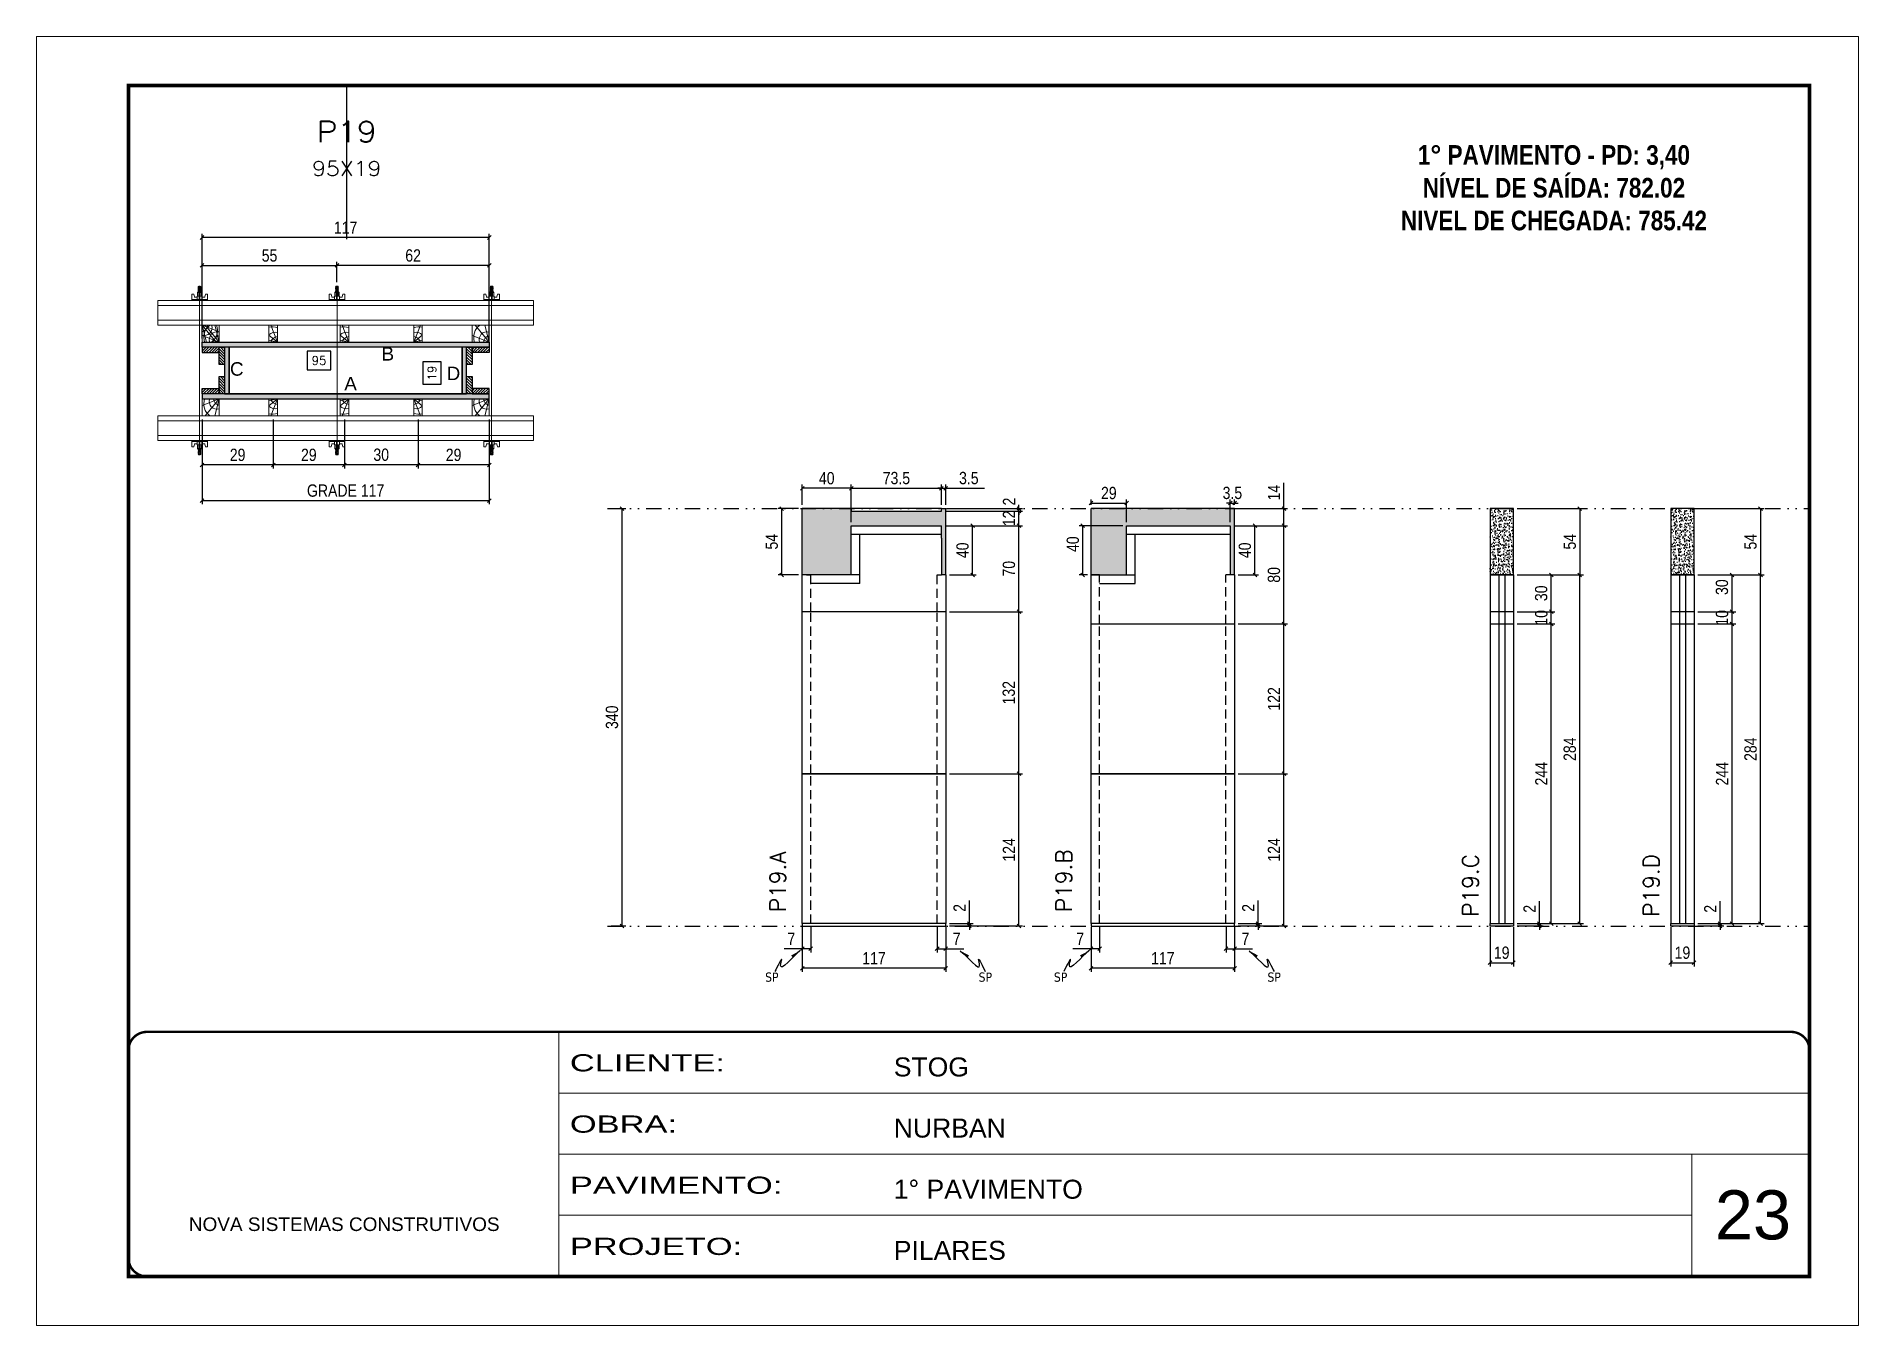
# Model space of a CAD drawing. Header units: millimetres. Extents: x 169816 to 178745, y 96537 to 113647.
# Drawn here: x 173000 to 174485, y 105726 to 106776 of the extents above; entities that cross this region are included whole.
import ezdxf
from ezdxf.enums import TextEntityAlignment as Align

# ---------------------------------------------------------------- set-up
doc = ezdxf.new("R2010")
doc.units = ezdxf.units.MM
for name, pattern in [('CONTINUO', [0]), ('DASHED', [0.75, 0.5, -0.25]), ('DIVIDE2', [0.625, 0.25, -0.125, 0, -0.125, 0, -0.125]), ('HIDDEN', [0.375, 0.25, -0.125])]:
    doc.linetypes.add(name, pattern=pattern)
for name, color, linetype, lineweight in [('CARIMBO', 255, 'Continuous', 9), ('Folhas', 255, 'Continuous', 9), ('Hachura', 251, 'Continuous', 9), ('Madeira', 126, 'Continuous', 18), ('Perfil Metálico', 224, 'Continuous', 18), ('SARRAFO DE PRESSAO', 251, 'DASHED', 9), ('Texto Seção', 7, 'Continuous', 15)]:
    doc.layers.add(name, color=color, linetype=linetype, lineweight=lineweight)
for name, color, linetype in [('CHAPA', 1, 'Continuous'), ('COTA', 241, 'Continuous'), ('Cota Seção (2x)', 241, 'Continuous'), ('MEIO_PONT', 93, 'Continuous'), ('NOMENCLATURA', 7, 'Continuous'), ('Nível', 160, 'Continuous'), ('Painéis', 200, 'Continuous'), ('SARR_2.2x7', 40, 'Continuous'), ('SARRAFO', 251, 'Continuous'), ('Sarrafo de Pressão', 42, 'HIDDEN'), ('texto', 7, 'Continuous'), ('Texto de Titulo', 7, 'Continuous'), ('Texto Qtd Sarr', 242, 'Continuous'), ('TEXTO_GERAL', 7, 'Continuous')]:
    doc.layers.add(name, color=color, linetype=linetype)
doc.styles.add('ARIAL', font='arial.ttf')
doc.styles.add('COTA TECNICA', font='techl___.ttf', dxfattribs={"height": 10})
doc.styles.add('COTA TECNICA 2X', font='techl___.ttf', dxfattribs={"height": 10})
doc.styles.add('COTA TECNICA-50', font='techl___.ttf', dxfattribs={"height": 10})
doc.styles.add('REGUA-120', font='ROMANS.shx', dxfattribs={"height": 15})
doc.styles.add('ROMANC', font='techb___.ttf', dxfattribs={"height": 2.5})
doc.styles.add('ROMANS', font='romans.shx')
doc.styles.get("Standard").update_dxf_attribs({"font": 'arial.ttf'})
doc.styles.add('Tecnologia', font='')
doc.styles.get('Tecnologia').set_extended_font_data('Forgotten Futurist')
doc.dimstyles.new('COTA PAINEL-50', dxfattribs={"dimtxt": 10, "dimasz": 3, "dimexe": 3, "dimexo": 3, "dimgap": 3, "dimtad": 1, "dimdec": 1, "dimzin": 12, "dimdsep": 46, "dimtxsty": 'COTA TECNICA-50', "dimblk1": 'OBLIQUE', "dimblk2": 'OBLIQUE', "dimsah": 1, "dimcen": 0.9, "dimclrd": 4, "dimclre": 4, "dimclrt": 240, "dimadec": 1, "dimazin": 3, "dimtfac": 1, "dimtdec": 1, "dimtmove": 0, "dimatfit": 3, "dimfxl": 1, "dimtolj": 1, "dimtzin": 12, "dimarcsym": 0})
doc.dimstyles.new('PAINEL', dxfattribs={"dimtxt": 10, "dimasz": 3, "dimexe": 3, "dimexo": 3, "dimgap": 3, "dimtad": 1, "dimdec": 1, "dimzin": 12, "dimdsep": 46, "dimtxsty": 'COTA TECNICA', "dimblk1": 'OBLIQUE', "dimblk2": 'OBLIQUE', "dimsah": 1, "dimcen": 0.9, "dimclrd": 4, "dimclre": 4, "dimclrt": 240, "dimadec": 1, "dimazin": 3, "dimtfac": 1, "dimtdec": 1, "dimtmove": 0, "dimatfit": 3, "dimfxl": 1, "dimtolj": 1, "dimtzin": 12, "dimarcsym": 0})
doc.dimstyles.new('SECAO PILAR', dxfattribs={"dimtxt": 10, "dimasz": 3, "dimexe": 3, "dimexo": 3, "dimgap": 3, "dimtad": 1, "dimdec": 1, "dimlfac": 0.5, "dimzin": 12, "dimdsep": 46, "dimtxsty": 'COTA TECNICA 2X', "dimblk1": 'OBLIQUE', "dimblk2": 'OBLIQUE', "dimsah": 1, "dimcen": 0.9, "dimclrd": 256, "dimclre": 256, "dimclrt": 256, "dimadec": 1, "dimazin": 3, "dimtfac": 1, "dimtdec": 1, "dimtmove": 0, "dimatfit": 3, "dimfxl": 1, "dimtolj": 1, "dimtzin": 12, "dimarcsym": 0})
doc.dimstyles.new('SECÇÃO 2', dxfattribs={"dimtxt": 7, "dimasz": 6, "dimexe": 0.18, "dimexo": 2, "dimgap": -4, "dimtad": 3, "dimdec": 1, "dimlfac": 0.5, "dimzin": 12, "dimdsep": 46, "dimtxsty": 'ROMANS', "dimblk": 'ARCHTICK', "dimcen": 0.09, "dimse1": 1, "dimse2": 1, "dimsd1": 1, "dimsd2": 1, "dimclrd": 180, "dimclre": 5, "dimclrt": 1, "dimadec": 0, "dimazin": 3, "dimtfac": 1, "dimtdec": 1, "dimtofl": 0, "dimtmove": 0, "dimatfit": 3, "dimldrblk": 'ARCHTICK', "dimfxl": 1, "dimtolj": 1, "dimtzin": 0, "dimarcsym": 0})
doc.dimstyles.get("Standard").update_dxf_attribs({"dimtxt": 0.18, "dimasz": 0.18, "dimexe": 0.18, "dimexo": 0.0625, "dimgap": 0.09, "dimtad": 0, "dimtih": 1, "dimtoh": 1, "dimdec": 4, "dimzin": 0, "dimdsep": 46, "dimtxsty": 'Standard', "dimcen": 0.09, "dimadec": 0, "dimazin": 0, "dimtfac": 1, "dimtdec": 4, "dimtofl": 0, "dimtmove": 0, "dimatfit": 3, "dimfxl": 1, "dimtolj": 1, "dimtzin": 0, "dimarcsym": 0})
pattern_1 = [(45, (182637.4469, 129413.9685), (-1.12253202, 1.12253202), [])]
pattern_2 = [(45, (182492.4469, 129413.9685), (-1.12253202, 1.12253202), [])]

msp = doc.modelspace()

# ---------------------------------------------------------------- texts
at = {"layer": 'CARIMBO', "style": 'ARIAL'}
msp.add_text('23', height=40, dxfattribs=at).set_placement((174367.38, 105795.8))
at = {"layer": 'NOMENCLATURA', "color": 2, "insert": (174236.26, 106713.79), "char_height": 16, "attachment_point": 2, "style": 'ROMANC'}
msp.add_mtext_dynamic_manual_height_columns('\\P1° PAVIMENTO - PD: 3,40\\PNÍVEL DE SAÍDA: 782.02\\PNIVEL DE CHEGADA: 785.42', width=328.3607, gutter_width=1, heights=[0], dxfattribs=at)
at = {"layer": 'texto', "color": 0, "char_height": 7.5, "attachment_point": 5}
for insert in [(173598.84, 106009.39), (173772.86, 106009.39), (173834.2, 106009.39), (174008.22, 106009.39)]:
    msp.add_mtext('{\\fTahoma|b0|i0|c0|p34;\\C4;SP}', dxfattribs=dict(at, insert=insert))
at = {"layer": 'Texto Seção', "char_height": 13, "width": 285.3299, "attachment_point": 7, "rotation": 90, "style": 'REGUA-120'}
for s, insert in [('P19.A', (173610.14, 106062.31)), ('P19.B', (173843.35, 106062.31)), ('\\pxt4;P19.C', (174174.79, 106058.48)), ('\\pxt4;P19.D', (174322.08, 106058.48))]:
    msp.add_mtext(s, dxfattribs=dict(at, insert=insert))
at = {"layer": 'TEXTO_GERAL', "style": 'ARIAL'}
for s, p in [('B', (173285.88, 106517.15)), ('C', (173162.79, 106504.84)), ('D', (173339.36, 106501.22)), ('A', (173255.54, 106492.87))]:
    msp.add_text(s, height=11, dxfattribs=at).set_placement(p, align=Align.MIDDLE_CENTER)

# ---------------------------------------------------------------- blocks, each defined once
blk = doc.blocks.new('9999999999')
at = {"color": 30, "linetype": 'CONTINUO'}
for p, q in [((98564.6, 34230.2), (98564.6, 34429.4)), ((98564.6, 34379.6), (99584, 34379.6)), ((98564.6, 34329.8), (99488, 34329.8)), ((99584, 34329.8), (99488, 34329.8)), ((99488, 34329.8), (99488, 34230.2)), ((98564.6, 34280), (99488, 34280))]:
    blk.add_line(p, q, dxfattribs=at)
at = {"color": 30, "linetype": 'CONTINUO', "const_width": 2}
blk.add_lwpolyline([(99584, 34230.2), (99584, 34414.4, 0.414214), (99569, 34429.4), (98229, 34429.4, 0.414214), (98214, 34414.4), (98214, 34245.2, 0.414214), (98229, 34230.2), (99584, 34230.2)], format="xyb", dxfattribs=at)
at = {"layer": 'Folhas'}
blk.add_lwpolyline([(98139, 34190.2), (99624, 34190.2), (99624, 35240.2), (98139, 35240.2)], close=True, dxfattribs=at)
at = {"layer": 'Folhas', "color": 30, "const_width": 3}
blk.add_lwpolyline([(98214, 34230.2), (99584, 34230.2), (99584, 35200.2), (98214, 35200.2)], close=True, dxfattribs=at)
at = {"color": 7, "linetype": 'Continuous', "ltscale": 5, "style": 'ARIAL'}
for s, height, p in [('STOG', 15.48, (98837.7, 34393.1)), ('NURBAN', 15.48, (98837.7, 34343.3)), ('1° PAVIMENTO', 15.483, (98837.7, 34293.5)), ('NOVA SISTEMAS CONSTRUTIVOS', 11.059, (98263.2, 34267.2)), ('PILARES', 15.48, (98837.7, 34243.7))]:
    blk.add_text(s, height=height, dxfattribs=at).set_placement(p)
at = {"layer": 'Folhas', "color": 7, "style": 'Tecnologia', "width": 1.5}
for s, p in [('CLIENTE:', (98573.7, 34397.2)), ('OBRA:', (98573.7, 34347.3)), ('PAVIMENTO:', (98573.7, 34297.5)), ('PROJETO:', (98573.7, 34247.7))]:
    blk.add_text(s, height=14, dxfattribs=at).set_placement(p)
blk = doc.blocks.new('titulo1')
at = {"layer": 'Defpoints', "color": 252, "linetype": 'HIDDEN', "ltscale": 2}
blk.add_line((0, 0), (0, 125), dxfattribs=at)
at = {"layer": 'Defpoints', "style": 'ROMANS', "oblique": 15}
blk.add_attdef('FOLHA', text='', height=10, dxfattribs=at).set_placement((0, 15.6), align=Align.MIDDLE_CENTER)
at = {"layer": 'Texto Qtd Sarr', "color": 3, "style": 'ROMANS', "oblique": 15}
for tag, height, p in [('TITULO', 17, (0, 71.4)), ('SEÇÃO', 12, (0, 41.5))]:
    blk.add_attdef(tag, text='', height=height, dxfattribs=at).set_placement(p, align=Align.MIDDLE_CENTER)
blk = doc.blocks.new('*D581')
at = {"layer": 'Cota Seção (2x)', "color": 180, "lineweight": -2, "transparency": 16777216}
for p, q in [((173239.4, 106519.2), (173220.1, 106519.2)), ((173220.1, 106519.2), (173220.1, 106504.2)), ((173239.4, 106504.2), (173239.4, 106519.2)), ((173220.1, 106504.2), (173239.4, 106504.2))]:
    blk.add_line(p, q, dxfattribs=at)
at = {"layer": 'Defpoints', "color": 0, "transparency": 16777216}
for p in [(173156.5, 106522.6), (173346.5, 106522.6), (173156.5, 106500.2)]:
    blk.add_point(p, dxfattribs=at)
at = {"layer": 'Cota Seção (2x)', "color": 1, "transparency": 16777216, "insert": (173229.8, 106511.7), "char_height": 7, "attachment_point": 5, "style": 'ROMANS'}
blk.add_mtext('\\A1;95', dxfattribs=at)
blk = doc.blocks.new('_ArchTick')
at = {"color": 0, "linetype": 'ByBlock', "const_width": 0.15}
blk.add_lwpolyline([(-0.5, -0.5), (0.5, 0.5)], dxfattribs=at)
blk = doc.blocks.new('_Oblique')
at = {"color": 0, "linetype": 'ByBlock', "lineweight": -2}
blk.add_line((-0.5, -0.5), (0.5, 0.5), dxfattribs=at)
blk = doc.blocks.new('*D582')
at = {"layer": 'Cota Seção (2x)', "lineweight": -2, "transparency": 16777216}
for p, q in [((173134.5, 106529.6), (173134.5, 106614.9)), ((173368.5, 106611.9), (173134.5, 106611.9)), ((173368.5, 106529.6), (173368.5, 106614.9))]:
    blk.add_line(p, q, dxfattribs=at)
at = {"layer": 'Defpoints', "color": 0, "transparency": 16777216}
for p in [(173134.5, 106611.9), (173134.5, 106526.6), (173368.5, 106526.6)]:
    blk.add_point(p, dxfattribs=at)
at = {"layer": 'Cota Seção (2x)', "lineweight": -2, "transparency": 16777216, "xscale": 3, "yscale": 3, "zscale": 3, "rotation": 180}
blk.add_blockref('_Oblique', (173134.5, 106611.9), dxfattribs=at)
at = {"layer": 'Cota Seção (2x)', "lineweight": -2, "transparency": 16777216, "xscale": 3, "yscale": 3, "zscale": 3}
blk.add_blockref('_Oblique', (173368.5, 106611.9), dxfattribs=at)
at = {"layer": 'Cota Seção (2x)', "transparency": 16777216, "insert": (173251.5, 106619.9), "char_height": 10, "attachment_point": 5, "style": 'COTA TECNICA 2X'}
blk.add_mtext('\\A1;117', dxfattribs=at)
blk = doc.blocks.new('*D583')
at = {"layer": 'Cota Seção (2x)', "lineweight": -2, "transparency": 16777216}
for p, q in [((173244.4, 106575.4), (173244.4, 106592.1)), ((173368.5, 106589.1), (173244.4, 106589.1)), ((173368.5, 106563.6), (173368.5, 106592.1))]:
    blk.add_line(p, q, dxfattribs=at)
at = {"layer": 'Defpoints', "color": 0, "transparency": 16777216}
for p in [(173244.4, 106589.1), (173244.4, 106572.4), (173368.5, 106560.6)]:
    blk.add_point(p, dxfattribs=at)
at = {"layer": 'Cota Seção (2x)', "lineweight": -2, "transparency": 16777216, "xscale": 3, "yscale": 3, "zscale": 3, "rotation": 180}
blk.add_blockref('_Oblique', (173244.4, 106589.1), dxfattribs=at)
at = {"layer": 'Cota Seção (2x)', "lineweight": -2, "transparency": 16777216, "xscale": 3, "yscale": 3, "zscale": 3}
blk.add_blockref('_Oblique', (173368.5, 106589.1), dxfattribs=at)
at = {"layer": 'Cota Seção (2x)', "transparency": 16777216, "insert": (173306.5, 106597.2), "char_height": 10, "attachment_point": 5, "style": 'COTA TECNICA 2X'}
blk.add_mtext('\\A1;62', dxfattribs=at)
blk = doc.blocks.new('*D584')
at = {"layer": 'Cota Seção (2x)', "lineweight": -2, "transparency": 16777216}
for p, q in [((173134.5, 106563.6), (173134.5, 106592.1)), ((173134.5, 106589.1), (173244.4, 106589.1)), ((173244.4, 106575.4), (173244.4, 106592.1))]:
    blk.add_line(p, q, dxfattribs=at)
at = {"layer": 'Defpoints', "color": 0, "transparency": 16777216}
for p in [(173244.4, 106589.1), (173244.4, 106572.4), (173134.5, 106560.6)]:
    blk.add_point(p, dxfattribs=at)
at = {"layer": 'Cota Seção (2x)', "lineweight": -2, "transparency": 16777216, "xscale": 3, "yscale": 3, "zscale": 3, "rotation": 180}
blk.add_blockref('_Oblique', (173134.5, 106589.1), dxfattribs=at)
at = {"layer": 'Cota Seção (2x)', "lineweight": -2, "transparency": 16777216, "xscale": 3, "yscale": 3, "zscale": 3}
blk.add_blockref('_Oblique', (173244.4, 106589.1), dxfattribs=at)
at = {"layer": 'Cota Seção (2x)', "transparency": 16777216, "insert": (173189.5, 106597.2), "char_height": 10, "attachment_point": 5, "style": 'COTA TECNICA 2X'}
blk.add_mtext('\\A1;55', dxfattribs=at)
blk = doc.blocks.new('*D585')
at = {"layer": 'Cota Seção (2x)', "color": 180, "lineweight": -2, "transparency": 16777216}
for p, q in [((173329.4, 106510.5), (173314.4, 106510.5)), ((173314.4, 106510.5), (173314.4, 106492.5)), ((173329.4, 106492.5), (173329.4, 106510.5)), ((173314.4, 106492.5), (173329.4, 106492.5))]:
    blk.add_line(p, q, dxfattribs=at)
at = {"layer": 'Defpoints', "color": 0, "transparency": 16777216}
for p in [(173346.5, 106522.6), (173333.4, 106484.6), (173346.5, 106484.6)]:
    blk.add_point(p, dxfattribs=at)
at = {"layer": 'Cota Seção (2x)', "color": 1, "transparency": 16777216, "insert": (173321.9, 106501.5), "char_height": 7, "attachment_point": 5, "rotation": 90, "style": 'ROMANS'}
blk.add_mtext('\\A1;19', dxfattribs=at)
blk = doc.blocks.new('C')
at = {"layer": 'Hachura', "color": 0}
for p, q in [((0, 3.22), (0, -3.22)), ((0.45, 3.22), (0, 3.22)), ((0.46, 3.16), (0, 3.16)), ((0.46, 3.05), (0, 3.05)), ((0.46, 2.88), (0, 2.88)), ((0, 2.75), (0, -1.16)), ((0.46, 2.65), (0, 2.65)), ((0.46, 2.23), (0, 2.23)), ((0.46, 1.51), (0, 1.51)), ((0.39, 0.49), (0.17, 0.49)), ((0.45, -3.23), (0.45, 3.22)), ((0.45, 3.22), (2.58, 3.22)), ((1.74, 0.97), (0.45, 0.97)), ((1.45, 0.1), (0.45, 0.1)), ((1.35, 1.94), (1.35, 0.96)), ((2.58, 2.39), (1.47, 2.09)), ((1.74, -0.97), (1.74, 0.97)), ((1.74, 0.97), (1.74, 0.84)), ((1.74, 0.97), (1.74, 0.84)), ((1.74, 0.84), (3.35, 0.84)), ((3.35, 0.45), (1.74, 0.45)), ((2.58, 3.22), (2.58, 2.39)), ((3.32, 0.84), (3.32, -0.84)), ((3.35, 0.84), (3.35, -0.84)), ((3.68, 0.45), (3.35, 0.45)), ((3.84, -0.52), (3.35, 0.45)), ((3.35, 0.06), (3.67, -0.57)), ((3.68, 0.45), (4.16, -0.52)), ((3.72, 0.5), (4.25, -0.57)), ((4.37, -0.55), (3.83, 0.53)), ((4.15, 0.45), (3.93, 0.45)), ((4.42, -0.52), (3.93, 0.45)), ((4.15, 0.45), (4.26, 0.45)), ((4.26, 0.45), (4.74, -0.52)), ((4.3, 0.5), (4.83, -0.57)), ((4.95, -0.55), (4.41, 0.53)), ((4.51, 0.45), (4.84, 0.45)), ((5, -0.52), (4.51, 0.45)), ((4.84, 0.45), (5.32, -0.52)), ((4.88, 0.5), (5.41, -0.57)), ((5.53, -0.55), (4.99, 0.53)), ((5.58, -0.52), (5.09, 0.45)), ((5.42, 0.45), (5.09, 0.45)), ((5.58, -0.52), (5.09, 0.45)), ((5.42, 0.45), (5.74, -0.19)), ((5.46, 0.5), (5.74, -0.07)), ((5.74, 0.19), (5.57, 0.53)), ((5.74, 0.32), (5.68, 0.45)), ((5.68, 0.45), (5.74, 0.45)), ((5.74, 0.45), (5.9, 0.29)), ((5.74, 0.45), (5.74, -0.52)), ((5.9, -0.36), (5.9, 0.29)), ((0.45, 0), (0, 0)), ((0.46, -1.52), (0, -1.52)), ((0.46, -2.23), (0, -2.23)), ((0.46, -2.65), (0, -2.65)), ((0.46, -2.88), (0, -2.88)), ((0.46, -3.05), (0, -3.05)), ((0.46, -3.16), (0, -3.16)), ((0, -3.22), (2.57, -3.22)), ((0.08, -0.48), (0.29, -0.48)), ((0.29, -0.48), (0.4, -0.48)), ((0.45, 0), (0.45, -0.97)), ((0.45, -0.16), (1.45, -0.16)), ((0.45, -0.65), (0.45, -0.32)), ((0.45, -3.23), (0.45, -0.65)), ((0.45, -0.97), (1.74, -0.97)), ((1.35, -1.94), (1.35, -0.97)), ((2.58, -2.39), (1.47, -2.1)), ((3.35, -0.32), (1.74, -0.32)), ((3.35, -0.84), (1.74, -0.84)), ((2.58, -3.23), (2.58, -2.39)), ((3.35, -0.07), (3.58, -0.52)), ((3.35, -0.52), (3.58, -0.52)), ((3.84, -0.52), (4.16, -0.52)), ((4.42, -0.52), (4.74, -0.52)), ((4.63, -0.52), (4.74, -0.52)), ((5, -0.52), (5.32, -0.52)), ((5.58, -0.52), (5.74, -0.52)), ((5.74, -0.52), (5.9, -0.36)), ((5.74, -0.52), (5.74, -0.52))]:
    blk.add_line(p, q, dxfattribs=at)
for centre, radius, start, end in [((1.52, 1.94), 0.161, 104.74356, 180), ((1.44, -0.03), 0.129, 272.69497, 87.30503), ((3.81, 0.39), 0.143, 25.56881, 154.43119), ((4.39, 0.39), 0.143, 25.56881, 154.43119), ((4.97, 0.39), 0.143, 25.56881, 154.43119), ((5.55, 0.39), 0.143, 25.56881, 154.43119), ((0.17, -0.37), 0.174, 221.74404, 317.85924), ((1.52, -1.94), 0.161, 180, 255.25644), ((3.71, -0.4), 0.174, 222.14076, 318.25596), ((4.29, -0.4), 0.174, 222.14076, 318.25596), ((4.87, -0.4), 0.174, 222.14076, 318.25596), ((5.45, -0.4), 0.174, 222.14076, 318.25596), ((5.61, -0.4), 0.174, 317.85924, 318.25596)]:
    blk.add_arc(centre, radius, start, end, dxfattribs=at)
blk = doc.blocks.new('PONTALETE')
at = {"layer": 'Madeira'}
for q in [(2.71, 7), (7, 5.76), (7, 1.74)]:
    blk.add_line((0, 0), q, dxfattribs=at)
blk.add_lwpolyline([(0, 0), (7, 0), (7, 7), (0, 7)], close=True, dxfattribs=at)
for centre, radius, start, end in [((2.04, 0.06), 6.23, 37.28179, 109.09128), ((1.09, 0.9), 3.19, 343.60304, 109.98471), ((-0.21, -0.78), 3.09, 14.63219, 86.0383)]:
    blk.add_arc(centre, radius, start, end, dxfattribs=at)
blk = doc.blocks.new('MEIO PONTALETE')
at = {"layer": 'Madeira'}
for q in [(2.71, 7), (3.5, 2.88), (3.5, 0.87)]:
    blk.add_line((0, 0), q, dxfattribs=at)
blk.add_lwpolyline([(0, 0), (3.5, 0), (3.5, 7), (0, 7)], close=True, dxfattribs=at)
for centre, radius, start, end in [((2.04, 0.06), 6.23, 76.44987, 109.09128), ((1.09, 0.9), 3.19, 40.90626, 109.98471), ((-0.21, -0.78), 3.09, 14.63219, 86.0383)]:
    blk.add_arc(centre, radius, start, end, dxfattribs=at)
blk = doc.blocks.new('*D947')
at = {"layer": 'Cota Seção (2x)', "lineweight": -2, "transparency": 16777216}
for p, q in [((173310.5, 106463.6), (173310.5, 106423.7)), ((173368.5, 106463.6), (173368.5, 106423.7)), ((173368.5, 106426.7), (173310.5, 106426.7))]:
    blk.add_line(p, q, dxfattribs=at)
at = {"layer": 'Defpoints', "color": 0, "transparency": 16777216}
for p in [(173310.5, 106466.6), (173368.5, 106466.6), (173310.5, 106426.7)]:
    blk.add_point(p, dxfattribs=at)
at = {"layer": 'Cota Seção (2x)', "lineweight": -2, "transparency": 16777216, "xscale": 3, "yscale": 3, "zscale": 3, "rotation": 180}
blk.add_blockref('_Oblique', (173310.5, 106426.7), dxfattribs=at)
at = {"layer": 'Cota Seção (2x)', "lineweight": -2, "transparency": 16777216, "xscale": 3, "yscale": 3, "zscale": 3}
blk.add_blockref('_Oblique', (173368.5, 106426.7), dxfattribs=at)
at = {"layer": 'Cota Seção (2x)', "transparency": 16777216, "insert": (173339.5, 106434.8), "char_height": 10, "attachment_point": 5, "style": 'COTA TECNICA 2X'}
blk.add_mtext('\\A1;29', dxfattribs=at)
blk = doc.blocks.new('*D955')
at = {"layer": 'Cota Seção (2x)', "lineweight": -2, "transparency": 16777216}
for p, q in [((173250.5, 106463.6), (173250.5, 106423.7)), ((173310.5, 106463.6), (173310.5, 106423.7)), ((173310.5, 106426.7), (173250.5, 106426.7))]:
    blk.add_line(p, q, dxfattribs=at)
at = {"layer": 'Defpoints', "color": 0, "transparency": 16777216}
for p in [(173250.5, 106466.6), (173310.5, 106466.6), (173250.5, 106426.7)]:
    blk.add_point(p, dxfattribs=at)
at = {"layer": 'Cota Seção (2x)', "lineweight": -2, "transparency": 16777216, "xscale": 3, "yscale": 3, "zscale": 3, "rotation": 180}
blk.add_blockref('_Oblique', (173250.5, 106426.7), dxfattribs=at)
at = {"layer": 'Cota Seção (2x)', "lineweight": -2, "transparency": 16777216, "xscale": 3, "yscale": 3, "zscale": 3}
blk.add_blockref('_Oblique', (173310.5, 106426.7), dxfattribs=at)
at = {"layer": 'Cota Seção (2x)', "transparency": 16777216, "insert": (173280.5, 106434.9), "char_height": 10, "attachment_point": 5, "style": 'COTA TECNICA 2X'}
blk.add_mtext('\\A1;30', dxfattribs=at)
blk = doc.blocks.new('*D956')
at = {"layer": 'Cota Seção (2x)', "lineweight": -2, "transparency": 16777216}
for p, q in [((173192.5, 106463.6), (173192.5, 106423.7)), ((173250.5, 106463.6), (173250.5, 106423.7)), ((173250.5, 106426.7), (173192.5, 106426.7))]:
    blk.add_line(p, q, dxfattribs=at)
at = {"layer": 'Defpoints', "color": 0, "transparency": 16777216}
for p in [(173192.5, 106466.6), (173250.5, 106466.6), (173192.5, 106426.7)]:
    blk.add_point(p, dxfattribs=at)
at = {"layer": 'Cota Seção (2x)', "lineweight": -2, "transparency": 16777216, "xscale": 3, "yscale": 3, "zscale": 3, "rotation": 180}
blk.add_blockref('_Oblique', (173192.5, 106426.7), dxfattribs=at)
at = {"layer": 'Cota Seção (2x)', "lineweight": -2, "transparency": 16777216, "xscale": 3, "yscale": 3, "zscale": 3}
blk.add_blockref('_Oblique', (173250.5, 106426.7), dxfattribs=at)
at = {"layer": 'Cota Seção (2x)', "transparency": 16777216, "insert": (173221.5, 106434.8), "char_height": 10, "attachment_point": 5, "style": 'COTA TECNICA 2X'}
blk.add_mtext('\\A1;29', dxfattribs=at)
blk = doc.blocks.new('*D957')
at = {"layer": 'Cota Seção (2x)', "lineweight": -2, "transparency": 16777216}
for p, q in [((173134.5, 106463.6), (173134.5, 106423.7)), ((173192.5, 106463.6), (173192.5, 106423.7)), ((173192.5, 106426.7), (173134.5, 106426.7))]:
    blk.add_line(p, q, dxfattribs=at)
at = {"layer": 'Defpoints', "color": 0, "transparency": 16777216}
for p in [(173134.5, 106466.6), (173192.5, 106466.6), (173134.5, 106426.7)]:
    blk.add_point(p, dxfattribs=at)
at = {"layer": 'Cota Seção (2x)', "lineweight": -2, "transparency": 16777216, "xscale": 3, "yscale": 3, "zscale": 3, "rotation": 180}
blk.add_blockref('_Oblique', (173134.5, 106426.7), dxfattribs=at)
at = {"layer": 'Cota Seção (2x)', "lineweight": -2, "transparency": 16777216, "xscale": 3, "yscale": 3, "zscale": 3}
blk.add_blockref('_Oblique', (173192.5, 106426.7), dxfattribs=at)
at = {"layer": 'Cota Seção (2x)', "transparency": 16777216, "insert": (173163.5, 106434.8), "char_height": 10, "attachment_point": 5, "style": 'COTA TECNICA 2X'}
blk.add_mtext('\\A1;29', dxfattribs=at)
blk = doc.blocks.new('*D958')
at = {"layer": 'Cota Seção (2x)', "lineweight": -2, "transparency": 16777216}
for p, q in [((173134.5, 106463.6), (173134.5, 106394.6)), ((173368.5, 106463.6), (173368.5, 106394.6)), ((173134.5, 106397.6), (173368.5, 106397.6))]:
    blk.add_line(p, q, dxfattribs=at)
at = {"layer": 'Defpoints', "color": 0, "transparency": 16777216}
for p in [(173134.5, 106466.6), (173368.5, 106466.6), (173368.5, 106397.6)]:
    blk.add_point(p, dxfattribs=at)
at = {"layer": 'Cota Seção (2x)', "lineweight": -2, "transparency": 16777216, "xscale": 3, "yscale": 3, "zscale": 3, "rotation": 180}
blk.add_blockref('_Oblique', (173134.5, 106397.6), dxfattribs=at)
at = {"layer": 'Cota Seção (2x)', "lineweight": -2, "transparency": 16777216, "xscale": 3, "yscale": 3, "zscale": 3}
blk.add_blockref('_Oblique', (173368.5, 106397.6), dxfattribs=at)
at = {"layer": 'Cota Seção (2x)', "transparency": 16777216, "insert": (173251.5, 106405.7), "char_height": 10, "attachment_point": 5, "style": 'COTA TECNICA 2X'}
blk.add_mtext('\\A1;GRADE 117', dxfattribs=at)
blk = doc.blocks.new('*D969')
at = {"layer": 'COTA', "color": 4, "lineweight": -2, "transparency": 16777216}
for p, q in [((173468, 106391.1), (173479.8, 106391.1)), ((173476.8, 106051.1), (173476.8, 106391.1)), ((173468, 106051.1), (173479.8, 106051.1))]:
    blk.add_line(p, q, dxfattribs=at)
at = {"layer": 'Defpoints', "color": 0, "transparency": 16777216}
for p in [(173465, 106391.1), (173476.8, 106391.1), (173465, 106051.1)]:
    blk.add_point(p, dxfattribs=at)
at = {"layer": 'COTA', "color": 4, "lineweight": -2, "transparency": 16777216, "xscale": 3, "yscale": 3, "zscale": 3}
for p, rotation in [((173476.8, 106391.1), 90), ((173476.8, 106051.1), 270)]:
    blk.add_blockref('_Oblique', p, dxfattribs=dict(at, rotation=rotation))
at = {"layer": 'COTA', "color": 240, "transparency": 16777216, "insert": (173468.6, 106221.1), "char_height": 10, "attachment_point": 5, "rotation": 90, "style": 'COTA TECNICA-50'}
blk.add_mtext('\\A1;340', dxfattribs=at)
blk = doc.blocks.new('*D633')
at = {"layer": 'COTA', "color": 4, "lineweight": -2, "transparency": 16777216}
for p, q in [((173623.6, 106050.1), (173623.6, 106013.7)), ((173740.6, 106050.1), (173740.6, 106013.7)), ((173740.6, 106016.7), (173623.6, 106016.7))]:
    blk.add_line(p, q, dxfattribs=at)
at = {"layer": 'Defpoints', "color": 0, "transparency": 16777216}
for p in [(173623.6, 106053.1), (173740.6, 106053.1), (173623.6, 106016.7)]:
    blk.add_point(p, dxfattribs=at)
at = {"layer": 'COTA', "color": 4, "lineweight": -2, "transparency": 16777216, "xscale": 3, "yscale": 3, "zscale": 3, "rotation": 180}
blk.add_blockref('_Oblique', (173623.6, 106016.7), dxfattribs=at)
at = {"layer": 'COTA', "color": 4, "lineweight": -2, "transparency": 16777216, "xscale": 3, "yscale": 3, "zscale": 3}
blk.add_blockref('_Oblique', (173740.6, 106016.7), dxfattribs=at)
at = {"layer": 'COTA', "color": 240, "transparency": 16777216, "insert": (173682.1, 106024.8), "char_height": 10, "attachment_point": 5, "style": 'COTA TECNICA'}
blk.add_mtext('\\A1;117', dxfattribs=at)
blk = doc.blocks.new('*D634')
at = {"layer": 'COTA', "color": 4, "lineweight": -2, "transparency": 16777216}
for p, q in [((173733.6, 106050.1), (173733.6, 106029.6)), ((173740.6, 106048.1), (173740.6, 106029.6)), ((173733.6, 106032.6), (173740.6, 106032.6)), ((173740.6, 106032.6), (173755.3, 106032.6))]:
    blk.add_line(p, q, dxfattribs=at)
at = {"layer": 'Defpoints', "color": 0, "transparency": 16777216}
for p in [(173733.6, 106053.1), (173740.6, 106051.1), (173740.6, 106032.6)]:
    blk.add_point(p, dxfattribs=at)
at = {"layer": 'COTA', "color": 4, "lineweight": -2, "transparency": 16777216, "xscale": 3, "yscale": 3, "zscale": 3, "rotation": 180}
blk.add_blockref('_Oblique', (173733.6, 106032.6), dxfattribs=at)
at = {"layer": 'COTA', "color": 4, "lineweight": -2, "transparency": 16777216, "xscale": 3, "yscale": 3, "zscale": 3}
blk.add_blockref('_Oblique', (173740.6, 106032.6), dxfattribs=at)
at = {"layer": 'COTA', "color": 240, "transparency": 16777216, "insert": (173749.5, 106040.6), "char_height": 10, "attachment_point": 5, "style": 'COTA TECNICA-50'}
blk.add_mtext('\\A1;7', dxfattribs=at)
blk = doc.blocks.new('*D635')
at = {"layer": 'COTA', "color": 4, "lineweight": -2, "transparency": 16777216}
for p, q in [((173623.6, 106048.1), (173623.6, 106029.6)), ((173630.6, 106050.1), (173630.6, 106029.6)), ((173623.6, 106032.6), (173608.9, 106032.6)), ((173630.6, 106032.6), (173623.6, 106032.6))]:
    blk.add_line(p, q, dxfattribs=at)
at = {"layer": 'Defpoints', "color": 0, "transparency": 16777216}
for p in [(173623.6, 106051.1), (173630.6, 106053.1), (173623.6, 106032.6)]:
    blk.add_point(p, dxfattribs=at)
at = {"layer": 'COTA', "color": 4, "lineweight": -2, "transparency": 16777216, "xscale": 3, "yscale": 3, "zscale": 3, "rotation": 180}
blk.add_blockref('_Oblique', (173623.6, 106032.6), dxfattribs=at)
at = {"layer": 'COTA', "color": 4, "lineweight": -2, "transparency": 16777216, "xscale": 3, "yscale": 3, "zscale": 3}
blk.add_blockref('_Oblique', (173630.6, 106032.6), dxfattribs=at)
at = {"layer": 'COTA', "color": 240, "transparency": 16777216, "insert": (173614.7, 106040.6), "char_height": 10, "attachment_point": 5, "style": 'COTA TECNICA-50'}
blk.add_mtext('\\A1;7', dxfattribs=at)
blk = doc.blocks.new('*D636')
at = {"layer": 'COTA', "color": 4, "linetype": 'ByBlock', "lineweight": -2, "transparency": 16777216}
for p, q in [((173743.6, 106175.1), (173803.2, 106175.1)), ((173800.2, 106051.1), (173800.2, 106175.1)), ((173743.6, 106051.1), (173803.2, 106051.1))]:
    blk.add_line(p, q, dxfattribs=at)
at = {"layer": 'Defpoints', "color": 0, "linetype": 'ByBlock', "transparency": 16777216}
for p in [(173740.6, 106175.1), (173800.2, 106175.1), (173740.6, 106051.1)]:
    blk.add_point(p, dxfattribs=at)
at = {"layer": 'COTA', "color": 4, "linetype": 'ByBlock', "lineweight": -2, "transparency": 16777216, "xscale": 3, "yscale": 3, "zscale": 3}
for p, rotation in [((173800.2, 106175.1), 90), ((173800.2, 106051.1), 270)]:
    blk.add_blockref('_Oblique', p, dxfattribs=dict(at, rotation=rotation))
at = {"layer": 'COTA', "color": 240, "linetype": 'ByBlock', "transparency": 16777216, "insert": (173792.1, 106113.1), "char_height": 10, "attachment_point": 5, "rotation": 90, "style": 'COTA TECNICA'}
blk.add_mtext('\\A1;124', dxfattribs=at)
blk = doc.blocks.new('*D637')
at = {"layer": 'COTA', "color": 4, "lineweight": -2, "transparency": 16777216}
for p, q in [((173759.9, 106053.1), (173759.9, 106071.9)), ((173743.6, 106053.1), (173762.9, 106053.1)), ((173743.6, 106051.1), (173762.9, 106051.1)), ((173759.9, 106051.1), (173759.9, 106053.1)), ((173759.9, 106051.1), (173759.9, 106048.1))]:
    blk.add_line(p, q, dxfattribs=at)
at = {"layer": 'Defpoints', "color": 0, "transparency": 16777216}
for p in [(173740.6, 106053.1), (173740.6, 106051.1), (173759.9, 106051.1)]:
    blk.add_point(p, dxfattribs=at)
at = {"layer": 'COTA', "color": 4, "lineweight": -2, "transparency": 16777216, "xscale": 3, "yscale": 3, "zscale": 3}
for p, rotation in [((173759.9, 106053.1), 270), ((173759.9, 106051.1), 90)]:
    blk.add_blockref('_Oblique', p, dxfattribs=dict(at, rotation=rotation))
at = {"layer": 'COTA', "color": 240, "transparency": 16777216, "insert": (173751.9, 106065.8), "char_height": 10, "attachment_point": 5, "rotation": 90, "style": 'COTA TECNICA-50'}
blk.add_mtext('\\A1;2', dxfattribs=at)
blk = doc.blocks.new('*D638')
at = {"layer": 'COTA', "color": 4, "linetype": 'ByBlock', "lineweight": -2, "transparency": 16777216}
for p, q in [((173743.6, 106175.1), (173803.2, 106175.1)), ((173800.2, 106051.1), (173800.2, 106175.1)), ((173743.6, 106051.1), (173803.2, 106051.1))]:
    blk.add_line(p, q, dxfattribs=at)
at = {"layer": 'Defpoints', "color": 0, "linetype": 'ByBlock', "transparency": 16777216}
for p in [(173740.6, 106175.1), (173800.2, 106175.1), (173740.6, 106051.1)]:
    blk.add_point(p, dxfattribs=at)
at = {"layer": 'COTA', "color": 4, "linetype": 'ByBlock', "lineweight": -2, "transparency": 16777216, "xscale": 3, "yscale": 3, "zscale": 3}
for p, rotation in [((173800.2, 106175.1), 90), ((173800.2, 106051.1), 270)]:
    blk.add_blockref('_Oblique', p, dxfattribs=dict(at, rotation=rotation))
at = {"layer": 'COTA', "color": 240, "linetype": 'ByBlock', "transparency": 16777216, "insert": (173792.1, 106113.1), "char_height": 10, "attachment_point": 5, "rotation": 90, "style": 'COTA TECNICA'}
blk.add_mtext('\\A1;124', dxfattribs=at)
blk = doc.blocks.new('*D639')
at = {"layer": 'COTA', "color": 4, "lineweight": -2, "transparency": 16777216}
for p, q in [((174184.2, 106050.1), (174184.2, 106018.2)), ((174203.2, 106050.1), (174203.2, 106018.2)), ((174184.2, 106021.2), (174203.2, 106021.2))]:
    blk.add_line(p, q, dxfattribs=at)
at = {"layer": 'Defpoints', "color": 0, "transparency": 16777216}
for p in [(174184.2, 106053.1), (174203.2, 106053.1), (174203.2, 106021.2)]:
    blk.add_point(p, dxfattribs=at)
at = {"layer": 'COTA', "color": 4, "lineweight": -2, "transparency": 16777216, "xscale": 3, "yscale": 3, "zscale": 3, "rotation": 180}
blk.add_blockref('_Oblique', (174184.2, 106021.2), dxfattribs=at)
at = {"layer": 'COTA', "color": 4, "lineweight": -2, "transparency": 16777216, "xscale": 3, "yscale": 3, "zscale": 3}
blk.add_blockref('_Oblique', (174203.2, 106021.2), dxfattribs=at)
at = {"layer": 'COTA', "color": 240, "transparency": 16777216, "insert": (174193.7, 106029.3), "char_height": 10, "attachment_point": 5, "style": 'COTA TECNICA'}
blk.add_mtext('\\A1;19', dxfattribs=at)
blk = doc.blocks.new('*D640')
at = {"layer": 'COTA', "color": 4, "lineweight": -2, "transparency": 16777216}
for p, q in [((174224.4, 106053.1), (174224.4, 106071.2)), ((174206.2, 106053.1), (174227.4, 106053.1)), ((174206.2, 106051.1), (174227.4, 106051.1)), ((174224.4, 106051.1), (174224.4, 106053.1)), ((174224.4, 106051.1), (174224.4, 106048.1))]:
    blk.add_line(p, q, dxfattribs=at)
at = {"layer": 'Defpoints', "color": 0, "transparency": 16777216}
for p in [(174203.2, 106053.1), (174203.2, 106051.1), (174224.4, 106053.1)]:
    blk.add_point(p, dxfattribs=at)
at = {"layer": 'COTA', "color": 4, "lineweight": -2, "transparency": 16777216, "xscale": 3, "yscale": 3, "zscale": 3}
for p, rotation in [((174224.4, 106053.1), 270), ((174224.4, 106051.1), 90)]:
    blk.add_blockref('_Oblique', p, dxfattribs=dict(at, rotation=rotation))
at = {"layer": 'COTA', "color": 240, "transparency": 16777216, "insert": (174216.4, 106065.1), "char_height": 10, "attachment_point": 5, "rotation": 90, "style": 'COTA TECNICA-50'}
blk.add_mtext('\\A1;2', dxfattribs=at)
blk = doc.blocks.new('*D970')
at = {"layer": 'COTA', "color": 4, "linetype": 'ByBlock', "lineweight": -2, "transparency": 16777216}
for p, q in [((174206.2, 106391.1), (174260.3, 106391.1)), ((174257.3, 106391.1), (174257.3, 106337)), ((174206.2, 106337), (174260.3, 106337))]:
    blk.add_line(p, q, dxfattribs=at)
at = {"layer": 'Defpoints', "color": 0, "linetype": 'ByBlock', "transparency": 16777216}
for p in [(174203.2, 106391.1), (174203.2, 106337), (174257.3, 106337)]:
    blk.add_point(p, dxfattribs=at)
at = {"layer": 'COTA', "color": 4, "linetype": 'ByBlock', "lineweight": -2, "transparency": 16777216, "xscale": 3, "yscale": 3, "zscale": 3}
for p, rotation in [((174257.3, 106391.1), 90), ((174257.3, 106337), 270)]:
    blk.add_blockref('_Oblique', p, dxfattribs=dict(at, rotation=rotation))
at = {"layer": 'COTA', "color": 240, "linetype": 'ByBlock', "transparency": 16777216, "insert": (174249.2, 106364.1), "char_height": 10, "attachment_point": 5, "rotation": 90, "style": 'COTA TECNICA'}
blk.add_mtext('\\A1;54', dxfattribs=at)
blk = doc.blocks.new('*D641')
at = {"layer": 'COTA', "color": 4, "lineweight": -2, "transparency": 16777216}
for p, q in [((174206.2, 106307.1), (174237.1, 106307.1)), ((174206.2, 106297.1), (174237.1, 106297.1)), ((174234.1, 106297.1), (174234.1, 106307.1))]:
    blk.add_line(p, q, dxfattribs=at)
at = {"layer": 'Defpoints', "color": 0, "transparency": 16777216}
for p in [(174203.2, 106307.1), (174203.2, 106297.1), (174234.1, 106307.1)]:
    blk.add_point(p, dxfattribs=at)
at = {"layer": 'COTA', "color": 4, "lineweight": -2, "transparency": 16777216, "xscale": 3, "yscale": 3, "zscale": 3}
for p, rotation in [((174234.1, 106307.1), 90), ((174234.1, 106297.1), 270)]:
    blk.add_blockref('_Oblique', p, dxfattribs=dict(at, rotation=rotation))
at = {"layer": 'COTA', "color": 240, "transparency": 16777216, "insert": (174226, 106302.1), "char_height": 10, "attachment_point": 5, "rotation": 90, "style": 'COTA TECNICA-50'}
blk.add_mtext('\\A1;10', dxfattribs=at)
blk = doc.blocks.new('*D971')
at = {"layer": 'COTA', "color": 4, "lineweight": -2, "transparency": 16777216}
for p, q in [((174206.2, 106297.1), (174237.1, 106297.1)), ((174234.1, 106053.1), (174234.1, 106297.1)), ((174206.2, 106053.1), (174237.1, 106053.1))]:
    blk.add_line(p, q, dxfattribs=at)
at = {"layer": 'Defpoints', "color": 0, "transparency": 16777216}
for p in [(174203.2, 106297.1), (174234.1, 106297.1), (174203.2, 106053.1)]:
    blk.add_point(p, dxfattribs=at)
at = {"layer": 'COTA', "color": 4, "lineweight": -2, "transparency": 16777216, "xscale": 3, "yscale": 3, "zscale": 3}
for p, rotation in [((174234.1, 106297.1), 90), ((174234.1, 106053.1), 270)]:
    blk.add_blockref('_Oblique', p, dxfattribs=dict(at, rotation=rotation))
at = {"layer": 'COTA', "color": 240, "transparency": 16777216, "insert": (174226, 106175.1), "char_height": 10, "attachment_point": 5, "rotation": 90, "style": 'COTA TECNICA'}
blk.add_mtext('\\A1;244', dxfattribs=at)
blk = doc.blocks.new('*D707')
at = {"layer": 'COTA', "color": 4, "lineweight": -2, "transparency": 16777216}
for p, q in [((173859, 106050.1), (173859, 106013.7)), ((173976, 106050.1), (173976, 106013.7)), ((173976, 106016.7), (173859, 106016.7))]:
    blk.add_line(p, q, dxfattribs=at)
at = {"layer": 'Defpoints', "color": 0, "transparency": 16777216}
for p in [(173859, 106053.1), (173976, 106053.1), (173859, 106016.7)]:
    blk.add_point(p, dxfattribs=at)
at = {"layer": 'COTA', "color": 4, "lineweight": -2, "transparency": 16777216, "xscale": 3, "yscale": 3, "zscale": 3, "rotation": 180}
blk.add_blockref('_Oblique', (173859, 106016.7), dxfattribs=at)
at = {"layer": 'COTA', "color": 4, "lineweight": -2, "transparency": 16777216, "xscale": 3, "yscale": 3, "zscale": 3}
blk.add_blockref('_Oblique', (173976, 106016.7), dxfattribs=at)
at = {"layer": 'COTA', "color": 240, "transparency": 16777216, "insert": (173917.5, 106024.8), "char_height": 10, "attachment_point": 5, "style": 'COTA TECNICA'}
blk.add_mtext('\\A1;117', dxfattribs=at)
blk = doc.blocks.new('*D708')
at = {"layer": 'COTA', "color": 4, "lineweight": -2, "transparency": 16777216}
for p, q in [((173969, 106050.1), (173969, 106029.6)), ((173976, 106048.1), (173976, 106029.6)), ((173969, 106032.6), (173976, 106032.6)), ((173976, 106032.6), (173990.7, 106032.6))]:
    blk.add_line(p, q, dxfattribs=at)
at = {"layer": 'Defpoints', "color": 0, "transparency": 16777216}
for p in [(173969, 106053.1), (173976, 106051.1), (173976, 106032.6)]:
    blk.add_point(p, dxfattribs=at)
at = {"layer": 'COTA', "color": 4, "lineweight": -2, "transparency": 16777216, "xscale": 3, "yscale": 3, "zscale": 3, "rotation": 180}
blk.add_blockref('_Oblique', (173969, 106032.6), dxfattribs=at)
at = {"layer": 'COTA', "color": 4, "lineweight": -2, "transparency": 16777216, "xscale": 3, "yscale": 3, "zscale": 3}
blk.add_blockref('_Oblique', (173976, 106032.6), dxfattribs=at)
at = {"layer": 'COTA', "color": 240, "transparency": 16777216, "insert": (173984.8, 106040.6), "char_height": 10, "attachment_point": 5, "style": 'COTA TECNICA-50'}
blk.add_mtext('\\A1;7', dxfattribs=at)
blk = doc.blocks.new('*D709')
at = {"layer": 'COTA', "color": 4, "lineweight": -2, "transparency": 16777216}
for p, q in [((173859, 106048.1), (173859, 106029.6)), ((173866, 106050.1), (173866, 106029.6)), ((173859, 106032.6), (173844.2, 106032.6)), ((173866, 106032.6), (173859, 106032.6))]:
    blk.add_line(p, q, dxfattribs=at)
at = {"layer": 'Defpoints', "color": 0, "transparency": 16777216}
for p in [(173859, 106051.1), (173866, 106053.1), (173859, 106032.6)]:
    blk.add_point(p, dxfattribs=at)
at = {"layer": 'COTA', "color": 4, "lineweight": -2, "transparency": 16777216, "xscale": 3, "yscale": 3, "zscale": 3, "rotation": 180}
blk.add_blockref('_Oblique', (173859, 106032.6), dxfattribs=at)
at = {"layer": 'COTA', "color": 4, "lineweight": -2, "transparency": 16777216, "xscale": 3, "yscale": 3, "zscale": 3}
blk.add_blockref('_Oblique', (173866, 106032.6), dxfattribs=at)
at = {"layer": 'COTA', "color": 240, "transparency": 16777216, "insert": (173850.1, 106040.6), "char_height": 10, "attachment_point": 5, "style": 'COTA TECNICA-50'}
blk.add_mtext('\\A1;7', dxfattribs=at)
blk = doc.blocks.new('*D710')
at = {"layer": 'COTA', "color": 4, "linetype": 'ByBlock', "lineweight": -2, "transparency": 16777216}
for p, q in [((173979, 106175.1), (174019.2, 106175.1)), ((174016.2, 106051.1), (174016.2, 106175.1)), ((173979, 106051.1), (174019.2, 106051.1))]:
    blk.add_line(p, q, dxfattribs=at)
at = {"layer": 'Defpoints', "color": 0, "linetype": 'ByBlock', "transparency": 16777216}
for p in [(173976, 106175.1), (174016.2, 106175.1), (173976, 106051.1)]:
    blk.add_point(p, dxfattribs=at)
at = {"layer": 'COTA', "color": 4, "linetype": 'ByBlock', "lineweight": -2, "transparency": 16777216, "xscale": 3, "yscale": 3, "zscale": 3}
for p, rotation in [((174016.2, 106175.1), 90), ((174016.2, 106051.1), 270)]:
    blk.add_blockref('_Oblique', p, dxfattribs=dict(at, rotation=rotation))
at = {"layer": 'COTA', "color": 240, "linetype": 'ByBlock', "transparency": 16777216, "insert": (174008.1, 106113.1), "char_height": 10, "attachment_point": 5, "rotation": 90, "style": 'COTA TECNICA'}
blk.add_mtext('\\A1;124', dxfattribs=at)
blk = doc.blocks.new('*D711')
at = {"layer": 'COTA', "color": 4, "lineweight": -2, "transparency": 16777216}
for p, q in [((173995.2, 106053.1), (173995.2, 106071.9)), ((173979, 106053.1), (173998.2, 106053.1)), ((173979, 106051.1), (173998.2, 106051.1)), ((173995.2, 106051.1), (173995.2, 106053.1)), ((173995.2, 106051.1), (173995.2, 106048.1))]:
    blk.add_line(p, q, dxfattribs=at)
at = {"layer": 'Defpoints', "color": 0, "transparency": 16777216}
for p in [(173976, 106053.1), (173976, 106051.1), (173995.2, 106051.1)]:
    blk.add_point(p, dxfattribs=at)
at = {"layer": 'COTA', "color": 4, "lineweight": -2, "transparency": 16777216, "xscale": 3, "yscale": 3, "zscale": 3}
for p, rotation in [((173995.2, 106053.1), 270), ((173995.2, 106051.1), 90)]:
    blk.add_blockref('_Oblique', p, dxfattribs=dict(at, rotation=rotation))
at = {"layer": 'COTA', "color": 240, "transparency": 16777216, "insert": (173987.2, 106065.8), "char_height": 10, "attachment_point": 5, "rotation": 90, "style": 'COTA TECNICA-50'}
blk.add_mtext('\\A1;2', dxfattribs=at)
blk = doc.blocks.new('*D712')
at = {"layer": 'COTA', "color": 4, "linetype": 'ByBlock', "lineweight": -2, "transparency": 16777216}
for p, q in [((173979, 106175.1), (174019.2, 106175.1)), ((174016.2, 106051.1), (174016.2, 106175.1)), ((173979, 106051.1), (174019.2, 106051.1))]:
    blk.add_line(p, q, dxfattribs=at)
at = {"layer": 'Defpoints', "color": 0, "linetype": 'ByBlock', "transparency": 16777216}
for p in [(173976, 106175.1), (174016.2, 106175.1), (173976, 106051.1)]:
    blk.add_point(p, dxfattribs=at)
at = {"layer": 'COTA', "color": 4, "linetype": 'ByBlock', "lineweight": -2, "transparency": 16777216, "xscale": 3, "yscale": 3, "zscale": 3}
for p, rotation in [((174016.2, 106175.1), 90), ((174016.2, 106051.1), 270)]:
    blk.add_blockref('_Oblique', p, dxfattribs=dict(at, rotation=rotation))
at = {"layer": 'COTA', "color": 240, "linetype": 'ByBlock', "transparency": 16777216, "insert": (174008.1, 106113.1), "char_height": 10, "attachment_point": 5, "rotation": 90, "style": 'COTA TECNICA'}
blk.add_mtext('\\A1;124', dxfattribs=at)
blk = doc.blocks.new('*D713')
at = {"layer": 'COTA', "color": 4, "lineweight": -2, "transparency": 16777216}
for p, q in [((174016.2, 106391.1), (174016.2, 106412.1)), ((173979, 106391.1), (174019.2, 106391.1)), ((174016.2, 106377.1), (174016.2, 106391.1)), ((173979, 106377.1), (174019.2, 106377.1))]:
    blk.add_line(p, q, dxfattribs=at)
at = {"layer": 'Defpoints', "color": 0, "transparency": 16777216}
for p in [(173976, 106391.1), (173976, 106377.1), (174016.2, 106377.1)]:
    blk.add_point(p, dxfattribs=at)
at = {"layer": 'COTA', "color": 4, "lineweight": -2, "transparency": 16777216, "xscale": 3, "yscale": 3, "zscale": 3}
for p, rotation in [((174016.2, 106391.1), 90), ((174016.2, 106377.1), 270)]:
    blk.add_blockref('_Oblique', p, dxfattribs=dict(at, rotation=rotation))
at = {"layer": 'COTA', "color": 240, "transparency": 16777216, "insert": (174008.1, 106404.1), "char_height": 10, "attachment_point": 5, "rotation": 90, "style": 'COTA TECNICA-50'}
blk.add_mtext('\\A1;14', dxfattribs=at)
blk = doc.blocks.new('*D1000')
at = {"layer": 'COTA', "color": 4, "lineweight": -2, "transparency": 16777216}
for p, q in [((173623.6, 106394.1), (173623.6, 106410.7)), ((173663.6, 106407.7), (173623.6, 106407.7)), ((173663.6, 106380.1), (173663.6, 106410.7))]:
    blk.add_line(p, q, dxfattribs=at)
at = {"layer": 'Defpoints', "color": 0, "transparency": 16777216}
for p in [(173623.6, 106407.7), (173623.6, 106391.1), (173663.6, 106377.1)]:
    blk.add_point(p, dxfattribs=at)
at = {"layer": 'COTA', "color": 4, "lineweight": -2, "transparency": 16777216, "xscale": 3, "yscale": 3, "zscale": 3, "rotation": 180}
blk.add_blockref('_Oblique', (173623.6, 106407.7), dxfattribs=at)
at = {"layer": 'COTA', "color": 4, "lineweight": -2, "transparency": 16777216, "xscale": 3, "yscale": 3, "zscale": 3}
blk.add_blockref('_Oblique', (173663.6, 106407.7), dxfattribs=at)
at = {"layer": 'COTA', "color": 240, "transparency": 16777216, "insert": (173643.6, 106415.8), "char_height": 10, "attachment_point": 5, "style": 'COTA TECNICA'}
blk.add_mtext('\\A1;40', dxfattribs=at)
blk = doc.blocks.new('*D1001')
at = {"layer": 'COTA', "color": 4, "lineweight": -2, "transparency": 16777216}
for p, q in [((173620.6, 106391.1), (173603.9, 106391.1)), ((173606.9, 106337.1), (173606.9, 106391.1)), ((173620.6, 106337.1), (173603.9, 106337.1))]:
    blk.add_line(p, q, dxfattribs=at)
at = {"layer": 'Defpoints', "color": 0, "transparency": 16777216}
for p in [(173606.9, 106391.1), (173623.6, 106391.1), (173623.6, 106337.1)]:
    blk.add_point(p, dxfattribs=at)
at = {"layer": 'COTA', "color": 4, "lineweight": -2, "transparency": 16777216, "xscale": 3, "yscale": 3, "zscale": 3}
for p, rotation in [((173606.9, 106391.1), 90), ((173606.9, 106337.1), 270)]:
    blk.add_blockref('_Oblique', p, dxfattribs=dict(at, rotation=rotation))
at = {"layer": 'COTA', "color": 240, "transparency": 16777216, "insert": (173598.8, 106364.1), "char_height": 10, "attachment_point": 5, "rotation": 90, "style": 'COTA TECNICA'}
blk.add_mtext('\\A1;54', dxfattribs=at)
blk = doc.blocks.new('*D1002')
at = {"layer": 'COTA', "color": 4, "lineweight": -2, "transparency": 16777216}
for p, q in [((173885, 106377.1), (173849.3, 106377.1)), ((173852.3, 106337.1), (173852.3, 106377.1)), ((173856, 106337.1), (173849.3, 106337.1))]:
    blk.add_line(p, q, dxfattribs=at)
at = {"layer": 'Defpoints', "color": 0, "transparency": 16777216}
for p in [(173852.3, 106377.1), (173888, 106377.1), (173859, 106337.1)]:
    blk.add_point(p, dxfattribs=at)
at = {"layer": 'COTA', "color": 4, "lineweight": -2, "transparency": 16777216, "xscale": 3, "yscale": 3, "zscale": 3}
for p, rotation in [((173852.3, 106377.1), 90), ((173852.3, 106337.1), 270)]:
    blk.add_blockref('_Oblique', p, dxfattribs=dict(at, rotation=rotation))
at = {"layer": 'COTA', "color": 240, "transparency": 16777216, "insert": (173844.2, 106362.1), "char_height": 10, "attachment_point": 5, "rotation": 90, "style": 'COTA TECNICA'}
blk.add_mtext('\\A1;40', dxfattribs=at)
blk = doc.blocks.new('*D714')
at = {"layer": 'COTA', "color": 4, "lineweight": -2, "transparency": 16777216}
for p, q in [((174206.2, 106337.1), (174260.3, 106337.1)), ((174257.3, 106053.1), (174257.3, 106337.1)), ((174206.2, 106053.1), (174260.3, 106053.1))]:
    blk.add_line(p, q, dxfattribs=at)
at = {"layer": 'Defpoints', "color": 0, "transparency": 16777216}
for p in [(174203.2, 106337.1), (174257.3, 106337.1), (174203.2, 106053.1)]:
    blk.add_point(p, dxfattribs=at)
at = {"layer": 'COTA', "color": 4, "lineweight": -2, "transparency": 16777216, "xscale": 3, "yscale": 3, "zscale": 3}
for p, rotation in [((174257.3, 106337.1), 90), ((174257.3, 106053.1), 270)]:
    blk.add_blockref('_Oblique', p, dxfattribs=dict(at, rotation=rotation))
at = {"layer": 'COTA', "color": 240, "transparency": 16777216, "insert": (174249.2, 106195.1), "char_height": 10, "attachment_point": 5, "rotation": 90, "style": 'COTA TECNICA'}
blk.add_mtext('\\A1;284', dxfattribs=at)
blk = doc.blocks.new('*D1003')
at = {"layer": 'COTA', "color": 4, "lineweight": -2, "transparency": 16777216}
for p, q in [((173859, 106394.1), (173859, 106398.6)), ((173859, 106395.6), (173888, 106395.6)), ((173888, 106380.1), (173888, 106398.6))]:
    blk.add_line(p, q, dxfattribs=at)
at = {"layer": 'Defpoints', "color": 0, "transparency": 16777216}
for p in [(173859, 106391.1), (173888, 106395.6), (173888, 106377.1)]:
    blk.add_point(p, dxfattribs=at)
at = {"layer": 'COTA', "color": 4, "lineweight": -2, "transparency": 16777216, "xscale": 3, "yscale": 3, "zscale": 3, "rotation": 180}
blk.add_blockref('_Oblique', (173859, 106395.6), dxfattribs=at)
at = {"layer": 'COTA', "color": 4, "lineweight": -2, "transparency": 16777216, "xscale": 3, "yscale": 3, "zscale": 3}
blk.add_blockref('_Oblique', (173888, 106395.6), dxfattribs=at)
at = {"layer": 'COTA', "color": 240, "transparency": 16777216, "insert": (173873.5, 106403.7), "char_height": 10, "attachment_point": 5, "style": 'COTA TECNICA'}
blk.add_mtext('\\A1;29', dxfattribs=at)
blk = doc.blocks.new('*D715')
at = {"layer": 'COTA', "color": 4, "lineweight": -2, "transparency": 16777216}
for p, q in [((174331.5, 106050.1), (174331.5, 106018.2)), ((174350.5, 106050.1), (174350.5, 106018.2)), ((174331.5, 106021.2), (174350.5, 106021.2))]:
    blk.add_line(p, q, dxfattribs=at)
at = {"layer": 'Defpoints', "color": 0, "transparency": 16777216}
for p in [(174331.5, 106053.1), (174350.5, 106053.1), (174350.5, 106021.2)]:
    blk.add_point(p, dxfattribs=at)
at = {"layer": 'COTA', "color": 4, "lineweight": -2, "transparency": 16777216, "xscale": 3, "yscale": 3, "zscale": 3, "rotation": 180}
blk.add_blockref('_Oblique', (174331.5, 106021.2), dxfattribs=at)
at = {"layer": 'COTA', "color": 4, "lineweight": -2, "transparency": 16777216, "xscale": 3, "yscale": 3, "zscale": 3}
blk.add_blockref('_Oblique', (174350.5, 106021.2), dxfattribs=at)
at = {"layer": 'COTA', "color": 240, "transparency": 16777216, "insert": (174341, 106029.3), "char_height": 10, "attachment_point": 5, "style": 'COTA TECNICA'}
blk.add_mtext('\\A1;19', dxfattribs=at)
blk = doc.blocks.new('*D716')
at = {"layer": 'COTA', "color": 4, "lineweight": -2, "transparency": 16777216}
for p, q in [((174371.7, 106053.1), (174371.7, 106071.2)), ((174353.5, 106053.1), (174374.7, 106053.1)), ((174353.5, 106051.1), (174374.7, 106051.1)), ((174371.7, 106051.1), (174371.7, 106053.1)), ((174371.7, 106051.1), (174371.7, 106048.1))]:
    blk.add_line(p, q, dxfattribs=at)
at = {"layer": 'Defpoints', "color": 0, "transparency": 16777216}
for p in [(174350.5, 106053.1), (174350.5, 106051.1), (174371.7, 106053.1)]:
    blk.add_point(p, dxfattribs=at)
at = {"layer": 'COTA', "color": 4, "lineweight": -2, "transparency": 16777216, "xscale": 3, "yscale": 3, "zscale": 3}
for p, rotation in [((174371.7, 106053.1), 270), ((174371.7, 106051.1), 90)]:
    blk.add_blockref('_Oblique', p, dxfattribs=dict(at, rotation=rotation))
at = {"layer": 'COTA', "color": 240, "transparency": 16777216, "insert": (174363.7, 106065.1), "char_height": 10, "attachment_point": 5, "rotation": 90, "style": 'COTA TECNICA-50'}
blk.add_mtext('\\A1;2', dxfattribs=at)
blk = doc.blocks.new('*D1004')
at = {"layer": 'COTA', "color": 4, "linetype": 'ByBlock', "lineweight": -2, "transparency": 16777216}
for p, q in [((174353.5, 106391.1), (174407.6, 106391.1)), ((174404.6, 106391.1), (174404.6, 106337)), ((174353.5, 106337), (174407.6, 106337))]:
    blk.add_line(p, q, dxfattribs=at)
at = {"layer": 'Defpoints', "color": 0, "linetype": 'ByBlock', "transparency": 16777216}
for p in [(174350.5, 106391.1), (174350.5, 106337), (174404.6, 106337)]:
    blk.add_point(p, dxfattribs=at)
at = {"layer": 'COTA', "color": 4, "linetype": 'ByBlock', "lineweight": -2, "transparency": 16777216, "xscale": 3, "yscale": 3, "zscale": 3}
for p, rotation in [((174404.6, 106391.1), 90), ((174404.6, 106337), 270)]:
    blk.add_blockref('_Oblique', p, dxfattribs=dict(at, rotation=rotation))
at = {"layer": 'COTA', "color": 240, "linetype": 'ByBlock', "transparency": 16777216, "insert": (174396.5, 106364.1), "char_height": 10, "attachment_point": 5, "rotation": 90, "style": 'COTA TECNICA'}
blk.add_mtext('\\A1;54', dxfattribs=at)
blk = doc.blocks.new('*D1005')
at = {"layer": 'COTA', "color": 4, "lineweight": -2, "transparency": 16777216}
for p, q in [((174353.5, 106297.1), (174384.4, 106297.1)), ((174381.4, 106053.1), (174381.4, 106297.1)), ((174353.5, 106053.1), (174384.4, 106053.1))]:
    blk.add_line(p, q, dxfattribs=at)
at = {"layer": 'Defpoints', "color": 0, "transparency": 16777216}
for p in [(174350.5, 106297.1), (174381.4, 106297.1), (174350.5, 106053.1)]:
    blk.add_point(p, dxfattribs=at)
at = {"layer": 'COTA', "color": 4, "lineweight": -2, "transparency": 16777216, "xscale": 3, "yscale": 3, "zscale": 3}
for p, rotation in [((174381.4, 106297.1), 90), ((174381.4, 106053.1), 270)]:
    blk.add_blockref('_Oblique', p, dxfattribs=dict(at, rotation=rotation))
at = {"layer": 'COTA', "color": 240, "transparency": 16777216, "insert": (174373.3, 106175.1), "char_height": 10, "attachment_point": 5, "rotation": 90, "style": 'COTA TECNICA'}
blk.add_mtext('\\A1;244', dxfattribs=at)
blk = doc.blocks.new('*D717')
at = {"layer": 'COTA', "color": 4, "lineweight": -2, "transparency": 16777216}
for p, q in [((174353.5, 106337.1), (174407.6, 106337.1)), ((174404.6, 106053.1), (174404.6, 106337.1)), ((174353.5, 106053.1), (174407.6, 106053.1))]:
    blk.add_line(p, q, dxfattribs=at)
at = {"layer": 'Defpoints', "color": 0, "transparency": 16777216}
for p in [(174350.5, 106337.1), (174404.6, 106337.1), (174350.5, 106053.1)]:
    blk.add_point(p, dxfattribs=at)
at = {"layer": 'COTA', "color": 4, "lineweight": -2, "transparency": 16777216, "xscale": 3, "yscale": 3, "zscale": 3}
for p, rotation in [((174404.6, 106337.1), 90), ((174404.6, 106053.1), 270)]:
    blk.add_blockref('_Oblique', p, dxfattribs=dict(at, rotation=rotation))
at = {"layer": 'COTA', "color": 240, "transparency": 16777216, "insert": (174396.5, 106195.1), "char_height": 10, "attachment_point": 5, "rotation": 90, "style": 'COTA TECNICA'}
blk.add_mtext('\\A1;284', dxfattribs=at)
blk = doc.blocks.new('*D1006')
at = {"layer": 'COTA', "color": 4, "lineweight": -2, "transparency": 16777216}
for p, q in [((173979, 106297.1), (174019.2, 106297.1)), ((174016.2, 106175.1), (174016.2, 106297.1)), ((173979, 106175.1), (174019.2, 106175.1))]:
    blk.add_line(p, q, dxfattribs=at)
at = {"layer": 'Defpoints', "color": 0, "transparency": 16777216}
for p in [(173976, 106297.1), (174016.2, 106297.1), (173976, 106175.1)]:
    blk.add_point(p, dxfattribs=at)
at = {"layer": 'COTA', "color": 4, "lineweight": -2, "transparency": 16777216, "xscale": 3, "yscale": 3, "zscale": 3}
for p, rotation in [((174016.2, 106297.1), 90), ((174016.2, 106175.1), 270)]:
    blk.add_blockref('_Oblique', p, dxfattribs=dict(at, rotation=rotation))
at = {"layer": 'COTA', "color": 240, "transparency": 16777216, "insert": (174008.1, 106236.1), "char_height": 10, "attachment_point": 5, "rotation": 90, "style": 'COTA TECNICA'}
blk.add_mtext('\\A1;122', dxfattribs=at)
blk = doc.blocks.new('*D1007')
at = {"layer": 'COTA', "color": 4, "lineweight": -2, "transparency": 16777216}
for p, q in [((173979, 106377.1), (174019.2, 106377.1)), ((174016.2, 106297.1), (174016.2, 106377.1)), ((173979, 106297.1), (174019.2, 106297.1))]:
    blk.add_line(p, q, dxfattribs=at)
at = {"layer": 'Defpoints', "color": 0, "transparency": 16777216}
for p in [(173976, 106377.1), (174016.2, 106377.1), (173976, 106297.1)]:
    blk.add_point(p, dxfattribs=at)
at = {"layer": 'COTA', "color": 4, "lineweight": -2, "transparency": 16777216, "xscale": 3, "yscale": 3, "zscale": 3}
for p, rotation in [((174016.2, 106377.1), 90), ((174016.2, 106297.1), 270)]:
    blk.add_blockref('_Oblique', p, dxfattribs=dict(at, rotation=rotation))
at = {"layer": 'COTA', "color": 240, "transparency": 16777216, "insert": (174008.1, 106337.1), "char_height": 10, "attachment_point": 5, "rotation": 90, "style": 'COTA TECNICA'}
blk.add_mtext('\\A1;80', dxfattribs=at)
blk = doc.blocks.new('*D718')
at = {"layer": 'COTA', "color": 4, "lineweight": -2, "transparency": 16777216}
for p, q in [((174206.2, 106337.1), (174237.1, 106337.1)), ((174234.1, 106307.1), (174234.1, 106337.1)), ((174206.2, 106307.1), (174237.1, 106307.1))]:
    blk.add_line(p, q, dxfattribs=at)
at = {"layer": 'Defpoints', "color": 0, "transparency": 16777216}
for p in [(174203.2, 106337.1), (174234.1, 106337.1), (174203.2, 106307.1)]:
    blk.add_point(p, dxfattribs=at)
at = {"layer": 'COTA', "color": 4, "lineweight": -2, "transparency": 16777216, "xscale": 3, "yscale": 3, "zscale": 3}
for p, rotation in [((174234.1, 106337.1), 90), ((174234.1, 106307.1), 270)]:
    blk.add_blockref('_Oblique', p, dxfattribs=dict(at, rotation=rotation))
at = {"layer": 'COTA', "color": 240, "transparency": 16777216, "insert": (174225.9, 106322.1), "char_height": 10, "attachment_point": 5, "rotation": 90, "style": 'COTA TECNICA'}
blk.add_mtext('\\A1;30', dxfattribs=at)
blk = doc.blocks.new('*D719')
at = {"layer": 'COTA', "color": 4, "lineweight": -2, "transparency": 16777216}
for p, q in [((174353.5, 106307.1), (174384.4, 106307.1)), ((174353.5, 106297.1), (174384.4, 106297.1)), ((174381.4, 106297.1), (174381.4, 106307.1))]:
    blk.add_line(p, q, dxfattribs=at)
at = {"layer": 'Defpoints', "color": 0, "transparency": 16777216}
for p in [(174350.5, 106307.1), (174350.5, 106297.1), (174381.4, 106307.1)]:
    blk.add_point(p, dxfattribs=at)
at = {"layer": 'COTA', "color": 4, "lineweight": -2, "transparency": 16777216, "xscale": 3, "yscale": 3, "zscale": 3}
for p, rotation in [((174381.4, 106307.1), 90), ((174381.4, 106297.1), 270)]:
    blk.add_blockref('_Oblique', p, dxfattribs=dict(at, rotation=rotation))
at = {"layer": 'COTA', "color": 240, "transparency": 16777216, "insert": (174373.3, 106302.1), "char_height": 10, "attachment_point": 5, "rotation": 90, "style": 'COTA TECNICA'}
blk.add_mtext('\\A1;10', dxfattribs=at)
blk = doc.blocks.new('*D1008')
at = {"layer": 'COTA', "color": 4, "lineweight": -2, "transparency": 16777216}
for p, q in [((174353.5, 106337), (174384.4, 106337)), ((174381.4, 106307.1), (174381.4, 106337)), ((174353.5, 106307.1), (174384.4, 106307.1))]:
    blk.add_line(p, q, dxfattribs=at)
at = {"layer": 'Defpoints', "color": 0, "transparency": 16777216}
for p in [(174350.5, 106337), (174381.4, 106337), (174350.5, 106307.1)]:
    blk.add_point(p, dxfattribs=at)
at = {"layer": 'COTA', "color": 4, "lineweight": -2, "transparency": 16777216, "xscale": 3, "yscale": 3, "zscale": 3}
for p, rotation in [((174381.4, 106337), 90), ((174381.4, 106307.1), 270)]:
    blk.add_blockref('_Oblique', p, dxfattribs=dict(at, rotation=rotation))
at = {"layer": 'COTA', "color": 240, "transparency": 16777216, "insert": (174373.2, 106327.1), "char_height": 10, "attachment_point": 5, "rotation": 90, "style": 'COTA TECNICA'}
blk.add_mtext('\\A1;30', dxfattribs=at)
blk = doc.blocks.new('*D1009')
at = {"layer": 'COTA', "color": 4, "lineweight": -2, "transparency": 16777216}
for p, q in [((173743.6, 106307.1), (173803.2, 106307.1)), ((173800.2, 106175.1), (173800.2, 106307.1)), ((173743.6, 106175.1), (173803.2, 106175.1))]:
    blk.add_line(p, q, dxfattribs=at)
at = {"layer": 'Defpoints', "color": 0, "transparency": 16777216}
for p in [(173740.6, 106307.1), (173800.2, 106307.1), (173740.6, 106175.1)]:
    blk.add_point(p, dxfattribs=at)
at = {"layer": 'COTA', "color": 4, "lineweight": -2, "transparency": 16777216, "xscale": 3, "yscale": 3, "zscale": 3}
for p, rotation in [((173800.2, 106307.1), 90), ((173800.2, 106175.1), 270)]:
    blk.add_blockref('_Oblique', p, dxfattribs=dict(at, rotation=rotation))
at = {"layer": 'COTA', "color": 240, "transparency": 16777216, "insert": (173792, 106241.1), "char_height": 10, "attachment_point": 5, "rotation": 90, "style": 'COTA TECNICA'}
blk.add_mtext('\\A1;132', dxfattribs=at)
blk = doc.blocks.new('*D1010')
at = {"layer": 'COTA', "color": 4, "lineweight": -2, "transparency": 16777216}
for p, q in [((173740.1, 106377.1), (173803.2, 106377.1)), ((173800.2, 106307.1), (173800.2, 106377.1)), ((173743.6, 106307.1), (173803.2, 106307.1))]:
    blk.add_line(p, q, dxfattribs=at)
at = {"layer": 'Defpoints', "color": 0, "transparency": 16777216}
for p in [(173737.1, 106377.1), (173800.2, 106377.1), (173740.6, 106307.1)]:
    blk.add_point(p, dxfattribs=at)
at = {"layer": 'COTA', "color": 4, "lineweight": -2, "transparency": 16777216, "xscale": 3, "yscale": 3, "zscale": 3}
for p, rotation in [((173800.2, 106377.1), 90), ((173800.2, 106307.1), 270)]:
    blk.add_blockref('_Oblique', p, dxfattribs=dict(at, rotation=rotation))
at = {"layer": 'COTA', "color": 240, "transparency": 16777216, "insert": (173792.1, 106342.1), "char_height": 10, "attachment_point": 5, "rotation": 90, "style": 'COTA TECNICA'}
blk.add_mtext('\\A1;70', dxfattribs=at)
blk = doc.blocks.new('*D1011')
at = {"layer": 'COTA', "color": 4, "lineweight": -2, "transparency": 16777216}
for p, q in [((173740.1, 106389.1), (173803.2, 106389.1)), ((173800.2, 106377.1), (173800.2, 106389.1)), ((173740.1, 106377.1), (173803.2, 106377.1))]:
    blk.add_line(p, q, dxfattribs=at)
at = {"layer": 'Defpoints', "color": 0, "transparency": 16777216}
for p in [(173737.1, 106389.1), (173800.2, 106389.1), (173737.1, 106377.1)]:
    blk.add_point(p, dxfattribs=at)
at = {"layer": 'COTA', "color": 4, "lineweight": -2, "transparency": 16777216, "xscale": 3, "yscale": 3, "zscale": 3}
for p, rotation in [((173800.2, 106389.1), 90), ((173800.2, 106377.1), 270)]:
    blk.add_blockref('_Oblique', p, dxfattribs=dict(at, rotation=rotation))
at = {"layer": 'COTA', "color": 240, "transparency": 16777216, "insert": (173792.1, 106383.1), "char_height": 10, "attachment_point": 5, "rotation": 90, "style": 'COTA TECNICA'}
blk.add_mtext('\\A1;12', dxfattribs=at)
blk = doc.blocks.new('*D1012')
at = {"layer": 'COTA', "color": 4, "lineweight": -2, "transparency": 16777216}
for p, q in [((173740.1, 106389.1), (173803.2, 106389.1)), ((173741.9, 106391.1), (173803.2, 106391.1)), ((173800.2, 106391.1), (173800.2, 106394.1)), ((173800.2, 106389.1), (173800.2, 106391.1)), ((173800.2, 106389.1), (173800.2, 106386.1))]:
    blk.add_line(p, q, dxfattribs=at)
at = {"layer": 'Defpoints', "color": 0, "transparency": 16777216}
for p in [(173737.1, 106389.1), (173738.9, 106391.1), (173800.2, 106391.1)]:
    blk.add_point(p, dxfattribs=at)
at = {"layer": 'COTA', "color": 4, "lineweight": -2, "transparency": 16777216, "xscale": 3, "yscale": 3, "zscale": 3}
for p, rotation in [((173800.2, 106391.1), 270), ((173800.2, 106389.1), 90)]:
    blk.add_blockref('_Oblique', p, dxfattribs=dict(at, rotation=rotation))
at = {"layer": 'COTA', "color": 240, "transparency": 16777216, "insert": (173792.2, 106396.8), "char_height": 10, "attachment_point": 5, "rotation": 90, "style": 'COTA TECNICA'}
blk.add_mtext('\\A1;2', dxfattribs=at)
blk = doc.blocks.new('*D1013')
at = {"layer": 'COTA', "color": 4, "lineweight": -2, "transparency": 16777216}
for p, q in [((173740.1, 106377.1), (173765.4, 106377.1)), ((173762.4, 106337.1), (173762.4, 106377.1)), ((173743.6, 106337.1), (173765.4, 106337.1))]:
    blk.add_line(p, q, dxfattribs=at)
at = {"layer": 'Defpoints', "color": 0, "transparency": 16777216}
for p in [(173737.1, 106377.1), (173762.4, 106377.1), (173740.6, 106337.1)]:
    blk.add_point(p, dxfattribs=at)
at = {"layer": 'COTA', "color": 4, "lineweight": -2, "transparency": 16777216, "xscale": 3, "yscale": 3, "zscale": 3}
for p, rotation in [((173762.4, 106377.1), 90), ((173762.4, 106337.1), 270)]:
    blk.add_blockref('_Oblique', p, dxfattribs=dict(at, rotation=rotation))
at = {"layer": 'COTA', "color": 240, "transparency": 16777216, "insert": (173754.3, 106357.1), "char_height": 10, "attachment_point": 5, "rotation": 90, "style": 'COTA TECNICA'}
blk.add_mtext('\\A1;40', dxfattribs=at)
blk = doc.blocks.new('*D1014')
at = {"layer": 'COTA', "color": 4, "lineweight": -2, "transparency": 16777216}
for p, q in [((173972.5, 106395.6), (173969.5, 106395.6)), ((173972.5, 106380.1), (173972.5, 106398.6)), ((173972.5, 106395.6), (173976, 106395.6)), ((173976, 106394.1), (173976, 106398.6)), ((173976, 106395.6), (173979, 106395.6))]:
    blk.add_line(p, q, dxfattribs=at)
at = {"layer": 'Defpoints', "color": 0, "transparency": 16777216}
for p in [(173976, 106395.6), (173976, 106391.1), (173972.5, 106377.1)]:
    blk.add_point(p, dxfattribs=at)
at = {"layer": 'COTA', "color": 4, "lineweight": -2, "transparency": 16777216, "xscale": 3, "yscale": 3, "zscale": 3}
blk.add_blockref('_Oblique', (173972.5, 106395.6), dxfattribs=at)
at = {"layer": 'COTA', "color": 4, "lineweight": -2, "transparency": 16777216, "xscale": 3, "yscale": 3, "zscale": 3, "rotation": 180}
blk.add_blockref('_Oblique', (173976, 106395.6), dxfattribs=at)
at = {"layer": 'COTA', "color": 240, "transparency": 16777216, "insert": (173974.2, 106403.8), "char_height": 10, "attachment_point": 5, "style": 'COTA TECNICA'}
blk.add_mtext('\\A1;3.5', dxfattribs=at)
blk = doc.blocks.new('*D1015')
at = {"layer": 'COTA', "color": 4, "lineweight": -2, "transparency": 16777216}
for p, q in [((173975.5, 106377.1), (173995.5, 106377.1)), ((173992.5, 106337.1), (173992.5, 106377.1)), ((173979, 106337.1), (173995.5, 106337.1))]:
    blk.add_line(p, q, dxfattribs=at)
at = {"layer": 'Defpoints', "color": 0, "transparency": 16777216}
for p in [(173972.5, 106377.1), (173992.5, 106377.1), (173976, 106337.1)]:
    blk.add_point(p, dxfattribs=at)
at = {"layer": 'COTA', "color": 4, "lineweight": -2, "transparency": 16777216, "xscale": 3, "yscale": 3, "zscale": 3}
for p, rotation in [((173992.5, 106377.1), 90), ((173992.5, 106337.1), 270)]:
    blk.add_blockref('_Oblique', p, dxfattribs=dict(at, rotation=rotation))
at = {"layer": 'COTA', "color": 240, "transparency": 16777216, "insert": (173984.4, 106357.1), "char_height": 10, "attachment_point": 5, "rotation": 90, "style": 'COTA TECNICA'}
blk.add_mtext('\\A1;40', dxfattribs=at)
blk = doc.blocks.new('*D1016')
at = {"layer": 'COTA', "color": 4, "lineweight": -2, "transparency": 16777216}
for p, q in [((173663.6, 106394.1), (173663.6, 106410.7)), ((173663.6, 106407.7), (173737.1, 106407.7)), ((173737.1, 106394.1), (173737.1, 106410.7))]:
    blk.add_line(p, q, dxfattribs=at)
at = {"layer": 'Defpoints', "color": 0, "transparency": 16777216}
for p in [(173737.1, 106407.7), (173663.6, 106391.1), (173737.1, 106391.1)]:
    blk.add_point(p, dxfattribs=at)
at = {"layer": 'COTA', "color": 4, "lineweight": -2, "transparency": 16777216, "xscale": 3, "yscale": 3, "zscale": 3, "rotation": 180}
blk.add_blockref('_Oblique', (173663.6, 106407.7), dxfattribs=at)
at = {"layer": 'COTA', "color": 4, "lineweight": -2, "transparency": 16777216, "xscale": 3, "yscale": 3, "zscale": 3}
blk.add_blockref('_Oblique', (173737.1, 106407.7), dxfattribs=at)
at = {"layer": 'COTA', "color": 240, "transparency": 16777216, "insert": (173700.4, 106415.9), "char_height": 10, "attachment_point": 5, "style": 'COTA TECNICA'}
blk.add_mtext('\\A1;73.5', dxfattribs=at)
blk = doc.blocks.new('*D1017')
at = {"layer": 'COTA', "color": 4, "lineweight": -2, "transparency": 16777216}
for p, q in [((173737.1, 106407.7), (173734.1, 106407.7)), ((173737.1, 106394.1), (173737.1, 106410.7)), ((173737.1, 106407.7), (173740.6, 106407.7)), ((173740.6, 106394.1), (173740.6, 106410.7)), ((173740.6, 106407.7), (173772.2, 106407.7))]:
    blk.add_line(p, q, dxfattribs=at)
at = {"layer": 'Defpoints', "color": 0, "transparency": 16777216}
for p in [(173740.6, 106407.7), (173737.1, 106391.1), (173740.6, 106391.1)]:
    blk.add_point(p, dxfattribs=at)
at = {"layer": 'COTA', "color": 4, "lineweight": -2, "transparency": 16777216, "xscale": 3, "yscale": 3, "zscale": 3}
blk.add_blockref('_Oblique', (173737.1, 106407.7), dxfattribs=at)
at = {"layer": 'COTA', "color": 4, "lineweight": -2, "transparency": 16777216, "xscale": 3, "yscale": 3, "zscale": 3, "rotation": 180}
blk.add_blockref('_Oblique', (173740.6, 106407.7), dxfattribs=at)
at = {"layer": 'COTA', "color": 240, "transparency": 16777216, "insert": (173759.4, 106415.9), "char_height": 10, "attachment_point": 5, "style": 'COTA TECNICA'}
blk.add_mtext('\\A1;3.5', dxfattribs=at)

# ---------------------------------------------------------------- dimensions: what is measured, and where the dimension line sits
at = {"layer": 'COTA'}
for base, p1, p2, picture, middle in [((173623.61, 106407.71), (173663.61, 106377.06), (173623.61, 106391.06), '*D1000', (173643.61, 106407.71)), ((173975.98, 106395.63), (173972.48, 106377.06), (173975.98, 106391.06), '*D1014', (173974.23, 106395.63))]:
    dim = msp.add_linear_dim(base=base, p1=p1, p2=p2, dimstyle='PAINEL', dxfattribs=at)
    dim.commit()
    dim.dimension.update_dxf_attribs({"geometry": picture, "text_midpoint": middle, "dimtype": 160})
for base, p1, p2, dimstyle, picture, middle in [((173737.11, 106407.71), (173663.61, 106391.06), (173737.11, 106391.06), 'PAINEL', '*D1016', (173700.36, 106415.93)), ((173740.61, 106407.71), (173737.11, 106391.06), (173740.61, 106391.06), 'PAINEL', '*D1017', (173759.41, 106415.93)), ((173887.98, 106395.63), (173858.98, 106391.06), (173887.98, 106377.06), 'PAINEL', '*D1003', (173873.48, 106403.72)), ((173740.61, 106032.55), (173733.61, 106053.06), (173740.61, 106051.06), 'COTA PAINEL-50', '*D634', (173749.48, 106040.63)), ((173975.98, 106032.55), (173968.98, 106053.06), (173975.98, 106051.06), 'COTA PAINEL-50', '*D708', (173984.84, 106040.63))]:
    dim = msp.add_linear_dim(base=base, p1=p1, p2=p2, dimstyle=dimstyle, dxfattribs=at)
    dim.commit()
    dim.dimension.update_dxf_attribs({"geometry": picture, "text_midpoint": middle})
for base, p1, p2, picture, middle in [((173800.18, 106391.06), (173737.11, 106389.06), (173738.86, 106391.06), '*D1012', (173800.18, 106396.81)), ((174381.41, 106337.04), (174350.53, 106307.06), (174350.53, 106337.04), '*D1008', (174381.41, 106327.05))]:
    dim = msp.add_linear_dim(base=base, p1=p1, p2=p2, angle=90, dimstyle='PAINEL', override={"dimtmove": 1}, dxfattribs=at)
    dim.commit()
    dim.dimension.update_dxf_attribs({"geometry": picture, "text_midpoint": middle, "dimtype": 160})
for base, p1, p2, dimstyle, picture, middle in [((174016.19, 106377.06), (173975.98, 106391.06), (173975.98, 106377.06), 'COTA PAINEL-50', '*D713', (174016.19, 106404.06)), ((173800.18, 106389.06), (173737.11, 106377.06), (173737.11, 106389.06), 'PAINEL', '*D1011', (173800.18, 106383.06)), ((173852.27, 106377.06), (173858.98, 106337.06), (173887.98, 106377.06), 'PAINEL', '*D1002', (173852.27, 106362.06)), ((174234.12, 106307.06), (174203.24, 106297.06), (174203.24, 106307.06), 'COTA PAINEL-50', '*D641', (174234.12, 106302.06)), ((174381.41, 106307.06), (174350.53, 106297.06), (174350.53, 106307.06), 'PAINEL', '*D719', (174381.41, 106302.06)), ((173759.87, 106051.06), (173740.61, 106053.06), (173740.61, 106051.06), 'COTA PAINEL-50', '*D637', (173759.87, 106065.81)), ((173995.23, 106051.06), (173975.98, 106053.06), (173975.98, 106051.06), 'COTA PAINEL-50', '*D711', (173995.23, 106065.81)), ((174224.43, 106053.06), (174203.24, 106051.06), (174203.24, 106053.06), 'COTA PAINEL-50', '*D640', (174224.43, 106065.12)), ((174371.72, 106053.06), (174350.53, 106051.06), (174350.53, 106053.06), 'COTA PAINEL-50', '*D716', (174371.72, 106065.12))]:
    dim = msp.add_linear_dim(base=base, p1=p1, p2=p2, angle=90, dimstyle=dimstyle, dxfattribs=at)
    dim.commit()
    dim.dimension.update_dxf_attribs({"geometry": picture, "text_midpoint": middle, "dimtype": 160})
for base, p1, p2, angle, dimstyle, picture, middle in [((173476.84, 106391.06), (173464.99, 106051.06), (173464.99, 106391.06), 90, 'COTA PAINEL-50', '*D969', (173468.63, 106221.06)), ((173606.87, 106391.06), (173623.61, 106337.06), (173623.61, 106391.06), 90, 'PAINEL', '*D1001', (173598.76, 106364.06)), ((173762.36, 106377.06), (173740.61, 106337.06), (173737.11, 106377.06), 90, 'PAINEL', '*D1013', (173754.25, 106357.06)), ((173992.51, 106377.06), (173975.98, 106337.06), (173972.48, 106377.06), 90, 'PAINEL', '*D1015', (173984.4, 106357.06)), ((174257.33, 106337.06), (174203.24, 106053.06), (174203.24, 106337.06), 90, 'PAINEL', '*D714', (174249.23, 106195.06)), ((174234.12, 106337.06), (174203.24, 106307.06), (174203.24, 106337.06), 90, 'PAINEL', '*D718', (174225.9, 106322.06)), ((174404.62, 106337.06), (174350.53, 106053.06), (174350.53, 106337.06), 90, 'PAINEL', '*D717', (174396.52, 106195.06)), ((173800.18, 106307.06), (173740.61, 106175.06), (173740.61, 106307.06), 90, 'PAINEL', '*D1009', (173791.96, 106241.06)), ((174016.19, 106297.06), (173975.98, 106175.06), (173975.98, 106297.06), 90, 'PAINEL', '*D1006', (174008.13, 106236.06)), ((174234.12, 106297.06), (174203.24, 106053.06), (174203.24, 106297.06), 90, 'PAINEL', '*D971', (174226.05, 106175.06)), ((174381.41, 106297.06), (174350.53, 106053.06), (174350.53, 106297.06), 90, 'PAINEL', '*D1005', (174373.33, 106175.06)), ((173623.61, 106032.55), (173630.61, 106053.06), (173623.61, 106051.06), 180, 'COTA PAINEL-50', '*D635', (173614.75, 106040.63)), ((173858.98, 106032.55), (173865.98, 106053.06), (173858.98, 106051.06), 180, 'COTA PAINEL-50', '*D709', (173850.11, 106040.63))]:
    dim = msp.add_linear_dim(base=base, p1=p1, p2=p2, angle=angle, dimstyle=dimstyle, dxfattribs=at)
    dim.commit()
    dim.dimension.update_dxf_attribs({"geometry": picture, "text_midpoint": middle})
at = {"layer": 'COTA', "linetype": 'ByBlock'}
for base, p1, p2, picture, middle in [((174257.33, 106337.04), (174203.24, 106391.06), (174203.24, 106337.04), '*D970', (174249.22, 106364.05)), ((174404.62, 106337.04), (174350.53, 106391.06), (174350.53, 106337.04), '*D1004', (174396.51, 106364.05))]:
    dim = msp.add_linear_dim(base=base, p1=p1, p2=p2, angle=90, dimstyle='PAINEL', dxfattribs=at)
    dim.commit()
    dim.dimension.update_dxf_attribs({"geometry": picture, "text_midpoint": middle})
at = {"layer": 'COTA'}
for base, p1, p2, angle, override, picture, middle in [((173800.18, 106377.06), (173740.61, 106307.06), (173737.11, 106377.06), 90, {"dimtmove": 1}, '*D1010', (173792.08, 106342.06)), ((174016.19, 106377.06), (173975.98, 106297.06), (173975.98, 106377.06), 90, {"dimtmove": 1}, '*D1007', (174008.07, 106337.06)), ((173623.61, 106016.7), (173740.61, 106053.06), (173623.61, 106053.06), 180, {"dimarcsym": 2}, '*D633', (173682.11, 106024.78)), ((173858.98, 106016.7), (173975.98, 106053.06), (173858.98, 106053.06), 180, {"dimarcsym": 2}, '*D707', (173917.48, 106024.78))]:
    dim = msp.add_linear_dim(base=base, p1=p1, p2=p2, angle=angle, dimstyle='PAINEL', override=override, dxfattribs=at)
    dim.commit()
    dim.dimension.update_dxf_attribs({"geometry": picture, "text_midpoint": middle})
at = {"layer": 'COTA', "linetype": 'ByBlock'}
for p1, p2, distance, picture, middle in [((173740.61, 106051.06), (173740.61, 106175.06), -59.57, '*D636', (173792.11, 106113.06)), ((173740.61, 106051.06), (173740.61, 106175.06), -59.57, '*D638', (173792.11, 106113.06)), ((173975.98, 106051.06), (173975.98, 106175.06), -40.22, '*D710', (174008.12, 106113.06)), ((173975.98, 106051.06), (173975.98, 106175.06), -40.22, '*D712', (174008.12, 106113.06))]:
    dim = msp.add_aligned_dim(p1=p1, p2=p2, distance=distance, dimstyle='PAINEL', dxfattribs=at)
    dim.commit()
    dim.dimension.update_dxf_attribs({"geometry": picture, "text_midpoint": middle})
at = {"layer": 'COTA'}
for base, p1, p2, picture, middle in [((174203.24, 106021.17), (174184.24, 106053.06), (174203.24, 106053.06), '*D639', (174193.74, 106029.26)), ((174350.53, 106021.17), (174331.53, 106053.06), (174350.53, 106053.06), '*D715', (174341.03, 106029.26))]:
    dim = msp.add_linear_dim(base=base, p1=p1, p2=p2, dimstyle='PAINEL', override={"dimarcsym": 2}, dxfattribs=at)
    dim.commit()
    dim.dimension.update_dxf_attribs({"geometry": picture, "text_midpoint": middle})
at = {"layer": 'Cota Seção (2x)', "color": 241}
for base, p1, p2, picture, middle in [((173134.5, 106611.85), (173368.5, 106526.56), (173134.5, 106526.56), '*D582', (173251.5, 106619.93)), ((173244.43, 106589.08), (173368.5, 106560.56), (173244.43, 106572.36), '*D583', (173306.46, 106597.19))]:
    dim = msp.add_linear_dim(base=base, p1=p1, p2=p2, angle=180, dimstyle='SECAO PILAR', dxfattribs=at)
    dim.commit()
    dim.dimension.update_dxf_attribs({"geometry": picture, "text_midpoint": middle})
for base, p1, p2, picture, middle in [((173244.43, 106589.08), (173134.5, 106560.56), (173244.43, 106572.36), '*D584', (173189.46, 106597.19)), ((173134.5, 106426.68), (173192.5, 106466.56), (173134.5, 106466.56), '*D957', (173163.5, 106434.77)), ((173192.5, 106426.68), (173250.5, 106466.56), (173192.5, 106466.56), '*D956', (173221.5, 106434.77)), ((173250.5, 106426.68), (173310.5, 106466.56), (173250.5, 106466.56), '*D955', (173280.5, 106434.9)), ((173310.5, 106426.68), (173368.5, 106466.56), (173310.5, 106466.56), '*D947', (173339.5, 106434.77))]:
    dim = msp.add_linear_dim(base=base, p1=p1, p2=p2, dimstyle='SECAO PILAR', dxfattribs=at)
    dim.commit()
    dim.dimension.update_dxf_attribs({"geometry": picture, "text_midpoint": middle})
for base, p2, angle, picture, middle in [((173156.5, 106500.17), (173156.5, 106522.56), 180, '*D581', (173229.75, 106500.17)), ((173333.36, 106484.56), (173346.5, 106484.56), 270, '*D585', (173333.36, 106501.46))]:
    dim = msp.add_linear_dim(base=base, p1=(173346.5, 106522.56), p2=p2, angle=angle, dimstyle='SECÇÃO 2', dxfattribs=at)
    dim.commit()
    dim.dimension.update_dxf_attribs({"geometry": picture, "text_midpoint": middle, "dimtype": 160})
dim = msp.add_linear_dim(base=(173368.5, 106397.56), p1=(173134.5, 106466.56), p2=(173368.5, 106466.56), text='GRADE <>', dimstyle='SECAO PILAR', dxfattribs=at)
dim.commit()
dim.dimension.update_dxf_attribs({"geometry": '*D958', "text_midpoint": (173251.5, 106405.66)})

# ---------------------------------------------------------------- hatches: boundary and pattern name
at = {"layer": 'COTA', "linetype": 'ByBlock'}
h = msp.add_hatch(dxfattribs=at)
h.set_pattern_fill('AR-CONC', color=256, scale=0.03)
h.paths.add_polyline_path([(173663.61, 106377.06), (173737.11, 106377.06), (173737.11, 106367.06), (173737.11, 106337.06), (173740.61, 106337.06), (173740.61, 106391.06), (173737.11, 106391.06), (173737.11, 106389.06), (173663.61, 106389.06), (173663.61, 106391.06), (173623.61, 106391.06), (173623.61, 106337.06), (173663.61, 106337.06)])
h = msp.add_hatch(dxfattribs=at)
h.set_pattern_fill('AR-CONC', color=256, scale=0.03)
h.paths.add_polyline_path([(173887.98, 106377.06), (173972.48, 106377.06), (173972.48, 106337.06), (173975.98, 106337.06), (173975.98, 106391.06), (173858.98, 106391.06), (173858.98, 106337.06), (173887.98, 106337.06)])
h = msp.add_hatch(dxfattribs=at)
h.set_pattern_fill('AR-CONC', color=256, scale=0.03)
h.set_pattern_definition([(50, (3183.5, 2307.15), (5.46554007, -0.47817257), [0.5715, -6.2865]), (355, (3183.5, 2307.15), (-1.05730264, 5.73170536), [0.4572, -5.02921753]), (100.4514447, (3183.9555, 2307.1104), (4.40823741, 5.25353256), [0.48570026, -5.34270734]), (46.1842, (3183.5, 2308.674), (8.13237123, -1.26126984), [0.85725, -9.42975]), (96.6355576, (3184.178, 2308.569), (7.12212402, 7.42278374), [0.7285507, -8.01406824]), (351.184151, (3183.5, 2308.674), (7.12212402, 7.42278374), [0.685799, -7.54379196]), (21, (3184.262, 2308.293), (4.54843174, -3.06795595), [0.5715, -6.2865]), (326, (3184.262, 2308.293), (1.85406085, 5.52563898), [0.4572, -5.0292]), (71.451445, (3184.641, 2308.0376), (6.40249258, 2.45768307), [0.48570026, -5.34269813]), (37.5, (3183.5, 2307.1502), (0.092658098, 2.536651166), [0, -4.96824, 0, -5.1054, 0, -5.04825]), (7.5, (3183.5, 2307.1502), (2.004589875, 3.005417245), [0, -2.91084, 0, -4.85394, 0, -1.92405]), (327.5, (3181.8007, 2307.1502), (4.067717855, -0.17186232), [0, -1.905, 0, -5.9436, 0, -7.8867]), (317.5, (3181.0387, 2307.1502), (4.44387544, 0.76279473), [0, -2.4765, 0, -3.94716, 0, -5.6007])])
h.paths.add_polyline_path([(174184.24, 106337.06), (174203.24, 106337.06), (174203.24, 106391.06), (174184.24, 106391.06)])
h = msp.add_hatch(dxfattribs=at)
h.set_pattern_fill('AR-CONC', color=256, scale=0.03)
h.set_pattern_definition([(50, (3330.7892, 2307.15), (5.46554007, -0.47817257), [0.5715, -6.2865]), (355, (3330.789, 2307.15), (-1.05730264, 5.73170536), [0.4572, -5.02921753]), (100.4514447, (3331.2447, 2307.1104), (4.40823741, 5.25353256), [0.48570026, -5.34270734]), (46.1842, (3330.789, 2308.674), (8.13237123, -1.26126984), [0.85725, -9.42975]), (96.6355576, (3331.467, 2308.569), (7.12212402, 7.42278374), [0.7285507, -8.01406824]), (351.184151, (3330.789, 2308.674), (7.12212402, 7.42278374), [0.685799, -7.54379196]), (21, (3331.5512, 2308.293), (4.54843174, -3.06795595), [0.5715, -6.2865]), (326, (3331.551, 2308.293), (1.85406085, 5.52563898), [0.4572, -5.0292]), (71.451445, (3331.93, 2308.0376), (6.40249258, 2.45768307), [0.48570026, -5.34269813]), (37.5, (3330.7892, 2307.1502), (0.092658098, 2.536651166), [0, -4.96824, 0, -5.1054, 0, -5.04825]), (7.5, (3330.7892, 2307.1502), (2.004589875, 3.005417245), [0, -2.91084, 0, -4.85394, 0, -1.92405]), (327.5, (3329.09, 2307.1502), (4.067717855, -0.17186232), [0, -1.905, 0, -5.9436, 0, -7.8867]), (317.5, (3328.328, 2307.1502), (4.44387544, 0.76279473), [0, -2.4765, 0, -3.94716, 0, -5.6007])])
h.paths.add_polyline_path([(174331.53, 106337.06), (174350.53, 106337.06), (174350.53, 106391.06), (174331.53, 106391.06)])
at = {"layer": 'Hachura'}
h = msp.add_hatch(color=256, dxfattribs=at)
h.dxf.hatch_style = 1
h.paths.add_polyline_path([(173134.5, 106522.56), (173134.5, 106526.56), (173368.5, 106526.56), (173368.5, 106522.56)])
h = msp.add_hatch(color=256, dxfattribs=at)
h.dxf.hatch_style = 1
h.paths.add_polyline_path([(173134.5, 106522.56), (173134.5, 106526.56), (173368.5, 106526.56), (173368.5, 106522.56)])
h = msp.add_hatch(dxfattribs=at)
h.set_pattern_fill('ANSI31', color=256, scale=0.5, angle=360, style=0)
h.set_pattern_definition(pattern_1)
h.paths.add_polyline_path([(173148.5, 106522.56), (173148.5, 106518.16), (173134.5, 106518.16), (173134.5, 106522.56)])
h = msp.add_hatch(dxfattribs=at)
h.set_pattern_fill('ANSI31', color=256, scale=0.5, angle=630, style=0)
h.set_pattern_definition([(315, (196077.9032, 97019.6085), (1.12253202, 1.12253202), [])])
h.paths.add_polyline_path([(173148.5, 106508.56), (173152.9, 106508.56), (173152.9, 106522.56), (173148.5, 106522.56)])
h = msp.add_hatch(color=256, dxfattribs=at)
h.dxf.hatch_style = 1
h.paths.add_polyline_path([(173156.5, 106522.56), (173152.9, 106522.56), (173152.9, 106484.56), (173156.5, 106484.56)])
h = msp.add_hatch(color=256, dxfattribs=at)
h.dxf.hatch_style = 1
h.paths.add_polyline_path([(173156.5, 106522.56), (173152.9, 106522.56), (173152.9, 106484.56), (173156.5, 106484.56)])
h = msp.add_hatch(color=256, dxfattribs=at)
h.dxf.hatch_style = 1
h.paths.add_polyline_path([(173350.1, 106522.56), (173346.5, 106522.56), (173346.5, 106484.56), (173350.1, 106484.56)])
h = msp.add_hatch(color=256, dxfattribs=at)
h.dxf.hatch_style = 1
h.paths.add_polyline_path([(173350.1, 106522.56), (173346.5, 106522.56), (173346.5, 106484.56), (173350.1, 106484.56)])
h = msp.add_hatch(dxfattribs=at)
h.set_pattern_fill('ANSI31', color=256, scale=0.5, angle=630, style=0)
h.set_pattern_definition([(315, (196279.5032, 97019.6085), (1.12253202, 1.12253202), [])])
h.paths.add_polyline_path([(173350.1, 106508.56), (173354.5, 106508.56), (173354.5, 106522.56), (173350.1, 106522.56)])
h = msp.add_hatch(dxfattribs=at)
h.set_pattern_fill('ANSI31', color=256, scale=0.5, angle=360, style=0)
h.set_pattern_definition(pattern_2)
h.paths.add_polyline_path([(173354.5, 106522.56), (173354.5, 106518.16), (173368.5, 106518.16), (173368.5, 106522.56)])
h = msp.add_hatch(dxfattribs=at)
h.set_pattern_fill('ANSI31', color=256, scale=0.5, angle=630, style=0)
h.set_pattern_definition([(315, (196077.9032, 96995.6085), (1.12253202, 1.12253202), [])])
h.paths.add_polyline_path([(173148.5, 106484.56), (173152.9, 106484.56), (173152.9, 106498.56), (173148.5, 106498.56)])
h = msp.add_hatch(dxfattribs=at)
h.set_pattern_fill('ANSI31', color=256, scale=0.5, angle=630, style=0)
h.set_pattern_definition([(315, (196279.5032, 96995.6085), (1.12253202, 1.12253202), [])])
h.paths.add_polyline_path([(173350.1, 106484.56), (173354.5, 106484.56), (173354.5, 106498.56), (173350.1, 106498.56)])
h = msp.add_hatch(dxfattribs=at)
h.set_pattern_fill('ANSI31', color=256, scale=0.5, angle=360, style=0)
h.set_pattern_definition(pattern_1)
h.paths.add_polyline_path([(173148.5, 106484.56), (173148.5, 106488.96), (173134.5, 106488.96), (173134.5, 106484.56)])
h = msp.add_hatch(color=256, dxfattribs=at)
h.dxf.hatch_style = 1
h.paths.add_polyline_path([(173134.5, 106484.56), (173134.5, 106480.56), (173368.5, 106480.56), (173368.5, 106484.56)])
h = msp.add_hatch(color=256, dxfattribs=at)
h.dxf.hatch_style = 1
h.paths.add_polyline_path([(173134.5, 106484.56), (173134.5, 106480.56), (173368.5, 106480.56), (173368.5, 106484.56)])
h = msp.add_hatch(dxfattribs=at)
h.set_pattern_fill('ANSI31', color=256, scale=0.5, angle=360, style=0)
h.set_pattern_definition(pattern_2)
h.paths.add_polyline_path([(173354.5, 106484.56), (173354.5, 106488.96), (173368.5, 106488.96), (173368.5, 106484.56)])

# ---------------------------------------------------------------- linework, layer by layer
at = {"layer": 'CHAPA'}
for points in [[(173134.5, 106522.56), (173134.5, 106526.56), (173368.5, 106526.56), (173368.5, 106522.56)], [(173134.5, 106522.56), (173134.5, 106526.56), (173368.5, 106526.56), (173368.5, 106522.56)], [(173156.5, 106522.56), (173152.9, 106522.56), (173152.9, 106484.56), (173156.5, 106484.56)], [(173156.5, 106522.56), (173152.9, 106522.56), (173152.9, 106484.56), (173156.5, 106484.56)], [(173350.1, 106522.56), (173346.5, 106522.56), (173346.5, 106484.56), (173350.1, 106484.56)], [(173350.1, 106522.56), (173346.5, 106522.56), (173346.5, 106484.56), (173350.1, 106484.56)], [(173134.5, 106484.56), (173134.5, 106480.56), (173368.5, 106480.56), (173368.5, 106484.56)], [(173134.5, 106484.56), (173134.5, 106480.56), (173368.5, 106480.56), (173368.5, 106484.56)]]:
    msp.add_lwpolyline(points, close=True, dxfattribs=at)
at = {"layer": 'COTA', "linetype": 'ByBlock'}
for p, q in [((173663.61, 106391.06), (173623.61, 106391.06)), ((173623.61, 106391.06), (173623.61, 106391.06)), ((173623.61, 106337.06), (173623.61, 106391.06)), ((173737.11, 106391.06), (173740.61, 106391.06)), ((173740.61, 106337.06), (173740.61, 106391.06)), ((173975.98, 106391.06), (173858.98, 106391.06)), ((173858.98, 106391.06), (173858.98, 106391.06)), ((173858.98, 106337.06), (173858.98, 106391.06)), ((173975.98, 106337.06), (173975.98, 106391.06))]:
    msp.add_line(p, q, dxfattribs=at)
for points in [[(174184.24, 106337.04), (174203.24, 106337.04), (174203.24, 106391.06), (174184.24, 106391.06)], [(174331.53, 106337.04), (174350.53, 106337.04), (174350.53, 106391.06), (174331.53, 106391.06)]]:
    msp.add_lwpolyline(points, close=True, dxfattribs=at)
at = {"layer": 'Hachura'}
for p, q in [((173132.49, 106571.36), (173132.49, 106439.56)), ((173244.49, 106571.36), (173244.49, 106439.56)), ((173370.5, 106571.36), (173370.5, 106439.56))]:
    msp.add_line(p, q, dxfattribs=at)
at = {"layer": 'Madeira'}
for points in [[(173134.5, 106540.56), (173134.5, 106526.56), (173368.5, 106526.56), (173368.5, 106540.56)], [(173134.5, 106466.56), (173134.5, 106480.56), (173368.5, 106480.56), (173368.5, 106466.56)]]:
    msp.add_lwpolyline(points, close=True, dxfattribs=at)
at = {"layer": 'Nível', "color": 4, "linetype": 'DIVIDE2', "ltscale": 50}
for p, q in [((173464.99, 106391.06), (174444.52, 106391.06)), ((173464.99, 106051.06), (174444.52, 106051.06))]:
    msp.add_line(p, q, dxfattribs=at)
at = {"layer": 'Painéis'}
for p, q in [((173663.61, 106377.06), (173737.11, 106377.06)), ((173663.61, 106337.06), (173663.61, 106377.06)), ((173737.11, 106367.06), (173737.11, 106377.06)), ((173887.98, 106377.06), (173972.48, 106377.06)), ((173887.98, 106337.06), (173887.98, 106377.06)), ((173972.48, 106377.06), (173972.48, 106337.06)), ((173737.11, 106367.06), (173737.11, 106367.06)), ((173737.11, 106367.06), (173737.11, 106337.06)), ((173663.61, 106337.06), (173623.61, 106337.06)), ((173623.61, 106239.06), (173623.61, 106337.06)), ((173740.61, 106337.06), (173737.11, 106337.06)), ((173740.61, 106337.06), (173740.61, 106239.06)), ((173858.98, 106239.06), (173858.98, 106337.06)), ((173858.98, 106337.06), (173887.98, 106337.06)), ((173975.98, 106337.06), (173972.48, 106337.06)), ((173975.98, 106337.06), (173975.98, 106239.06)), ((174184.24, 106337.06), (174203.24, 106337.06)), ((174184.24, 106337.04), (174184.24, 106053.06)), ((174184.24, 106337.04), (174203.24, 106337.04)), ((174203.24, 106337.04), (174184.24, 106337.04)), ((174203.24, 106337.04), (174203.24, 106053.06)), ((174331.53, 106337.06), (174350.53, 106337.06)), ((174331.53, 106337.04), (174331.53, 106053.06)), ((174331.53, 106337.04), (174350.53, 106337.04)), ((174350.53, 106337.04), (174331.53, 106337.04)), ((174350.53, 106337.04), (174350.53, 106053.06)), ((173740.61, 106307.06), (173623.61, 106307.06)), ((173975.98, 106297.06), (173858.98, 106297.06)), ((174203.24, 106307.06), (174184.24, 106307.06)), ((174203.24, 106297.06), (174184.24, 106297.06)), ((174350.53, 106307.06), (174331.53, 106307.06)), ((174350.53, 106297.06), (174331.53, 106297.06)), ((173623.61, 106175.06), (173623.61, 106239.06)), ((173740.61, 106239.06), (173740.61, 106175.06)), ((173858.98, 106175.06), (173858.98, 106239.06)), ((173975.98, 106239.06), (173975.98, 106175.06)), ((173623.61, 106175.06), (173740.61, 106175.06)), ((173623.61, 106053.06), (173623.61, 106175.06)), ((173740.61, 106175.06), (173623.61, 106175.06)), ((173740.61, 106175.06), (173740.61, 106053.06)), ((173858.98, 106175.06), (173975.98, 106175.06)), ((173858.98, 106053.06), (173858.98, 106175.06)), ((173975.98, 106175.06), (173858.98, 106175.06)), ((173975.98, 106175.06), (173975.98, 106053.06)), ((173740.61, 106053.06), (173623.61, 106053.06)), ((173975.98, 106053.06), (173858.98, 106053.06)), ((174184.24, 106053.06), (174203.24, 106053.06)), ((174184.24, 106053.06), (174203.24, 106053.06)), ((174184.24, 106051.06), (174184.24, 106053.06)), ((174203.24, 106051.06), (174184.24, 106051.06)), ((174203.24, 106053.06), (174203.24, 106051.06)), ((174331.53, 106053.06), (174350.53, 106053.06)), ((174331.53, 106053.06), (174350.53, 106053.06)), ((174331.53, 106051.06), (174331.53, 106053.06)), ((174350.53, 106051.06), (174331.53, 106051.06)), ((174350.53, 106053.06), (174350.53, 106051.06))]:
    msp.add_line(p, q, dxfattribs=at)
for points in [[(173346.5, 106484.56), (173346.5, 106522.56), (173156.5, 106522.56), (173156.5, 106484.56)], [(173663.61, 106389.06), (173737.11, 106389.06), (173737.11, 106391.06), (173663.61, 106391.06)], [(173623.61, 106051.06), (173740.61, 106051.06), (173740.61, 106053.06), (173623.61, 106053.06)], [(173858.98, 106051.06), (173975.98, 106051.06), (173975.98, 106053.06), (173858.98, 106053.06)]]:
    msp.add_lwpolyline(points, close=True, dxfattribs=at)
at = {"layer": 'Perfil Metálico'}
for points in [[(173098.5, 106560.56), (173098.5, 106540.56), (173404.5, 106540.56), (173404.5, 106560.56)], [(173404.5, 106544.56), (173404.5, 106556.56), (173098.5, 106556.56), (173098.5, 106544.56)], [(173098.5, 106446.56), (173098.5, 106466.56), (173404.5, 106466.56), (173404.5, 106446.56)], [(173404.5, 106462.56), (173404.5, 106450.56), (173098.5, 106450.56), (173098.5, 106462.56)]]:
    msp.add_lwpolyline(points, close=True, dxfattribs=at)
at = {"layer": 'SARR_2.2x7'}
for p, q in [((173737.11, 106370.06), (173663.61, 106370.06)), ((173670.61, 106330.06), (173670.61, 106370.06)), ((173972.48, 106370.06), (173887.98, 106370.06)), ((173894.98, 106330.06), (173894.98, 106370.06)), ((173670.61, 106330.06), (173630.61, 106330.06)), ((173670.61, 106337.06), (173663.61, 106337.06)), ((173865.98, 106330.06), (173894.98, 106330.06)), ((173887.98, 106337.06), (173894.98, 106337.06))]:
    msp.add_line(p, q, dxfattribs=at)
for points in [[(174191.24, 106337.06), (174191.24, 106297.06), (174191.24, 106053.06)], [(174196.24, 106337.06), (174196.24, 106297.06), (174196.24, 106053.06)], [(174338.53, 106337.06), (174338.53, 106297.06), (174338.53, 106053.06)], [(174343.53, 106337.06), (174343.53, 106297.06), (174343.53, 106053.06)]]:
    msp.add_lwpolyline(points, dxfattribs=at)
at = {"layer": 'SARRAFO'}
for points in [[(173134.5, 106518.16), (173148.5, 106518.16), (173148.5, 106522.56), (173134.5, 106522.56)], [(173152.9, 106522.56), (173152.9, 106508.56), (173148.5, 106508.56), (173148.5, 106522.56)], [(173152.9, 106522.56), (173152.9, 106508.56), (173148.5, 106508.56), (173148.5, 106522.56)], [(173354.5, 106522.56), (173354.5, 106508.56), (173350.1, 106508.56), (173350.1, 106522.56)], [(173354.5, 106522.56), (173354.5, 106508.56), (173350.1, 106508.56), (173350.1, 106522.56)], [(173368.5, 106518.16), (173354.5, 106518.16), (173354.5, 106522.56), (173368.5, 106522.56)], [(173152.9, 106498.56), (173152.9, 106484.56), (173148.5, 106484.56), (173148.5, 106498.56)], [(173152.9, 106498.56), (173152.9, 106484.56), (173148.5, 106484.56), (173148.5, 106498.56)], [(173354.5, 106498.56), (173354.5, 106484.56), (173350.1, 106484.56), (173350.1, 106498.56)], [(173354.5, 106498.56), (173354.5, 106484.56), (173350.1, 106484.56), (173350.1, 106498.56)], [(173134.5, 106488.96), (173148.5, 106488.96), (173148.5, 106484.56), (173134.5, 106484.56)], [(173368.5, 106488.96), (173354.5, 106488.96), (173354.5, 106484.56), (173368.5, 106484.56)]]:
    msp.add_lwpolyline(points, close=True, dxfattribs=at)
at = {"layer": 'Sarrafo de Pressão', "ltscale": 30}
for p, q in [((173627.11, 106337.06), (173630.61, 106337.06)), ((173630.61, 106307.06), (173630.61, 106337.06)), ((173733.61, 106307.06), (173733.61, 106337.06)), ((173733.61, 106337.06), (173737.11, 106337.06)), ((173865.98, 106337.06), (173858.98, 106337.06)), ((173865.98, 106297.06), (173865.98, 106337.06)), ((173968.98, 106297.06), (173968.98, 106337.06)), ((173972.48, 106337.06), (173968.98, 106337.06)), ((173630.61, 106175.06), (173630.61, 106307.06)), ((173733.61, 106175.06), (173733.61, 106307.06)), ((173865.98, 106175.06), (173865.98, 106297.06)), ((173968.98, 106175.06), (173968.98, 106297.06)), ((173630.61, 106053.06), (173630.61, 106175.06)), ((173733.61, 106053.06), (173733.61, 106175.06)), ((173865.98, 106053.06), (173865.98, 106175.06)), ((173968.98, 106053.06), (173968.98, 106175.06))]:
    msp.add_line(p, q, dxfattribs=at)

# ---------------------------------------------------------------- block references
at = {"layer": 'Hachura', "linetype": 'Continuous', "yscale": 2, "zscale": 2}
for p, xscale, rotation in [((173132.49, 106560.56), -2, 270), ((173244.5, 106560.56), -2, 270), ((173370.5, 106560.56), 2, 90), ((173132.5, 106446.56), 2, 270), ((173244.5, 106446.56), 2, 270), ((173370.49, 106446.56), -2, 90)]:
    msp.add_blockref('C', p, dxfattribs=dict(at, xscale=xscale, rotation=rotation))
at = {"layer": 'Madeira', "xscale": 2, "yscale": 2, "zscale": 2, "rotation": 270}
msp.add_blockref('PONTALETE', (173134.5, 106540.56), dxfattribs=at)
at = {"layer": 'MEIO_PONT'}
for name, p, xscale, yscale, zscale, rotation in [('PONTALETE', (173148.5, 106526.56), 2, 2, 2, 90.00000000000001), ('PONTALETE', (173368.5, 106526.56), 2, 2, 2, 90.00000000000001), ('PONTALETE', (173148.5, 106480.56), -2, 2, 2, 90), ('MEIO PONTALETE', (173196, 106480.56), 1.999999997962732, 1.999999997962732, 1.999999997962732, 180), ('MEIO PONTALETE', (173254, 106480.56), 1.999999997962732, 1.999999997962732, 1.999999997962732, 180), ('MEIO PONTALETE', (173307, 106480.56), -1.999999997962732, 1.999999997962732, 1.999999997962732, 180), ('PONTALETE', (173368.5, 106480.56), -2, 2, 2, 90)]:
    msp.add_blockref(name, p, dxfattribs=dict(at, xscale=xscale, yscale=yscale, zscale=zscale, rotation=rotation))
at = {"layer": 'MEIO_PONT', "yscale": 1.999999997962732, "zscale": 1.999999997962732}
for p, xscale in [((173196, 106526.56), -1.999999997962732), ((173254, 106526.56), -1.999999997962732), ((173307, 106526.56), 1.999999997962732)]:
    msp.add_blockref('MEIO PONTALETE', p, dxfattribs=dict(at, xscale=xscale))
at = {"layer": 'SARRAFO DE PRESSAO', "color": 6, "linetype": 'ByBlock'}
msp.add_blockref('9999999999', (74860.54, 71535.45), dxfattribs=at)
at = {"layer": 'Texto Seção'}
ref = msp.add_blockref('titulo1', (173252.39, 106610.65), dxfattribs=at)
ref.add_attrib('TITULO', 'P19', dxfattribs={"layer": 'Texto de Titulo', "color": 7, "height": 17, "style": 'ROMANS', "width": 1.1}).set_placement((173252.39, 106698.15), align=Align.MIDDLE_CENTER)
ref.add_attrib('SEÇÃO', '95X19', dxfattribs={"layer": 'Texto de Titulo', "color": 7, "height": 12, "style": 'ROMANS', "width": 1.1}).set_placement((173252.39, 106668.15), align=Align.MIDDLE_CENTER)

msp.set_redraw_order([(e.dxf.handle, doc.entitydb.next_handle()) for e in msp.query("TEXT MTEXT ATTDEF DIMENSION ARC_DIMENSION")])  # texts and dimensions are drawn at this point

# ---------------------------------------------------------------- leaders
at = {"layer": 'COTA', "path_type": 1}
for points in [[(173621.78, 106030.88), (173606, 106019.05), (173606.92, 106023.86), (173601.37, 106014.07)], [(173752.44, 106030.88), (173768.23, 106019.05), (173767.3, 106023.86), (173772.85, 106014.07)], [(173857.15, 106030.88), (173841.36, 106019.05), (173842.29, 106023.86), (173836.73, 106014.07)], [(173987.8, 106030.88), (174003.59, 106019.05), (174002.66, 106023.86), (174008.22, 106014.07)]]:
    msp.add_leader(points, dimstyle='Standard', override={"dimasz": 8}, dxfattribs=at)

doc.saveas('drawing.dxf')
